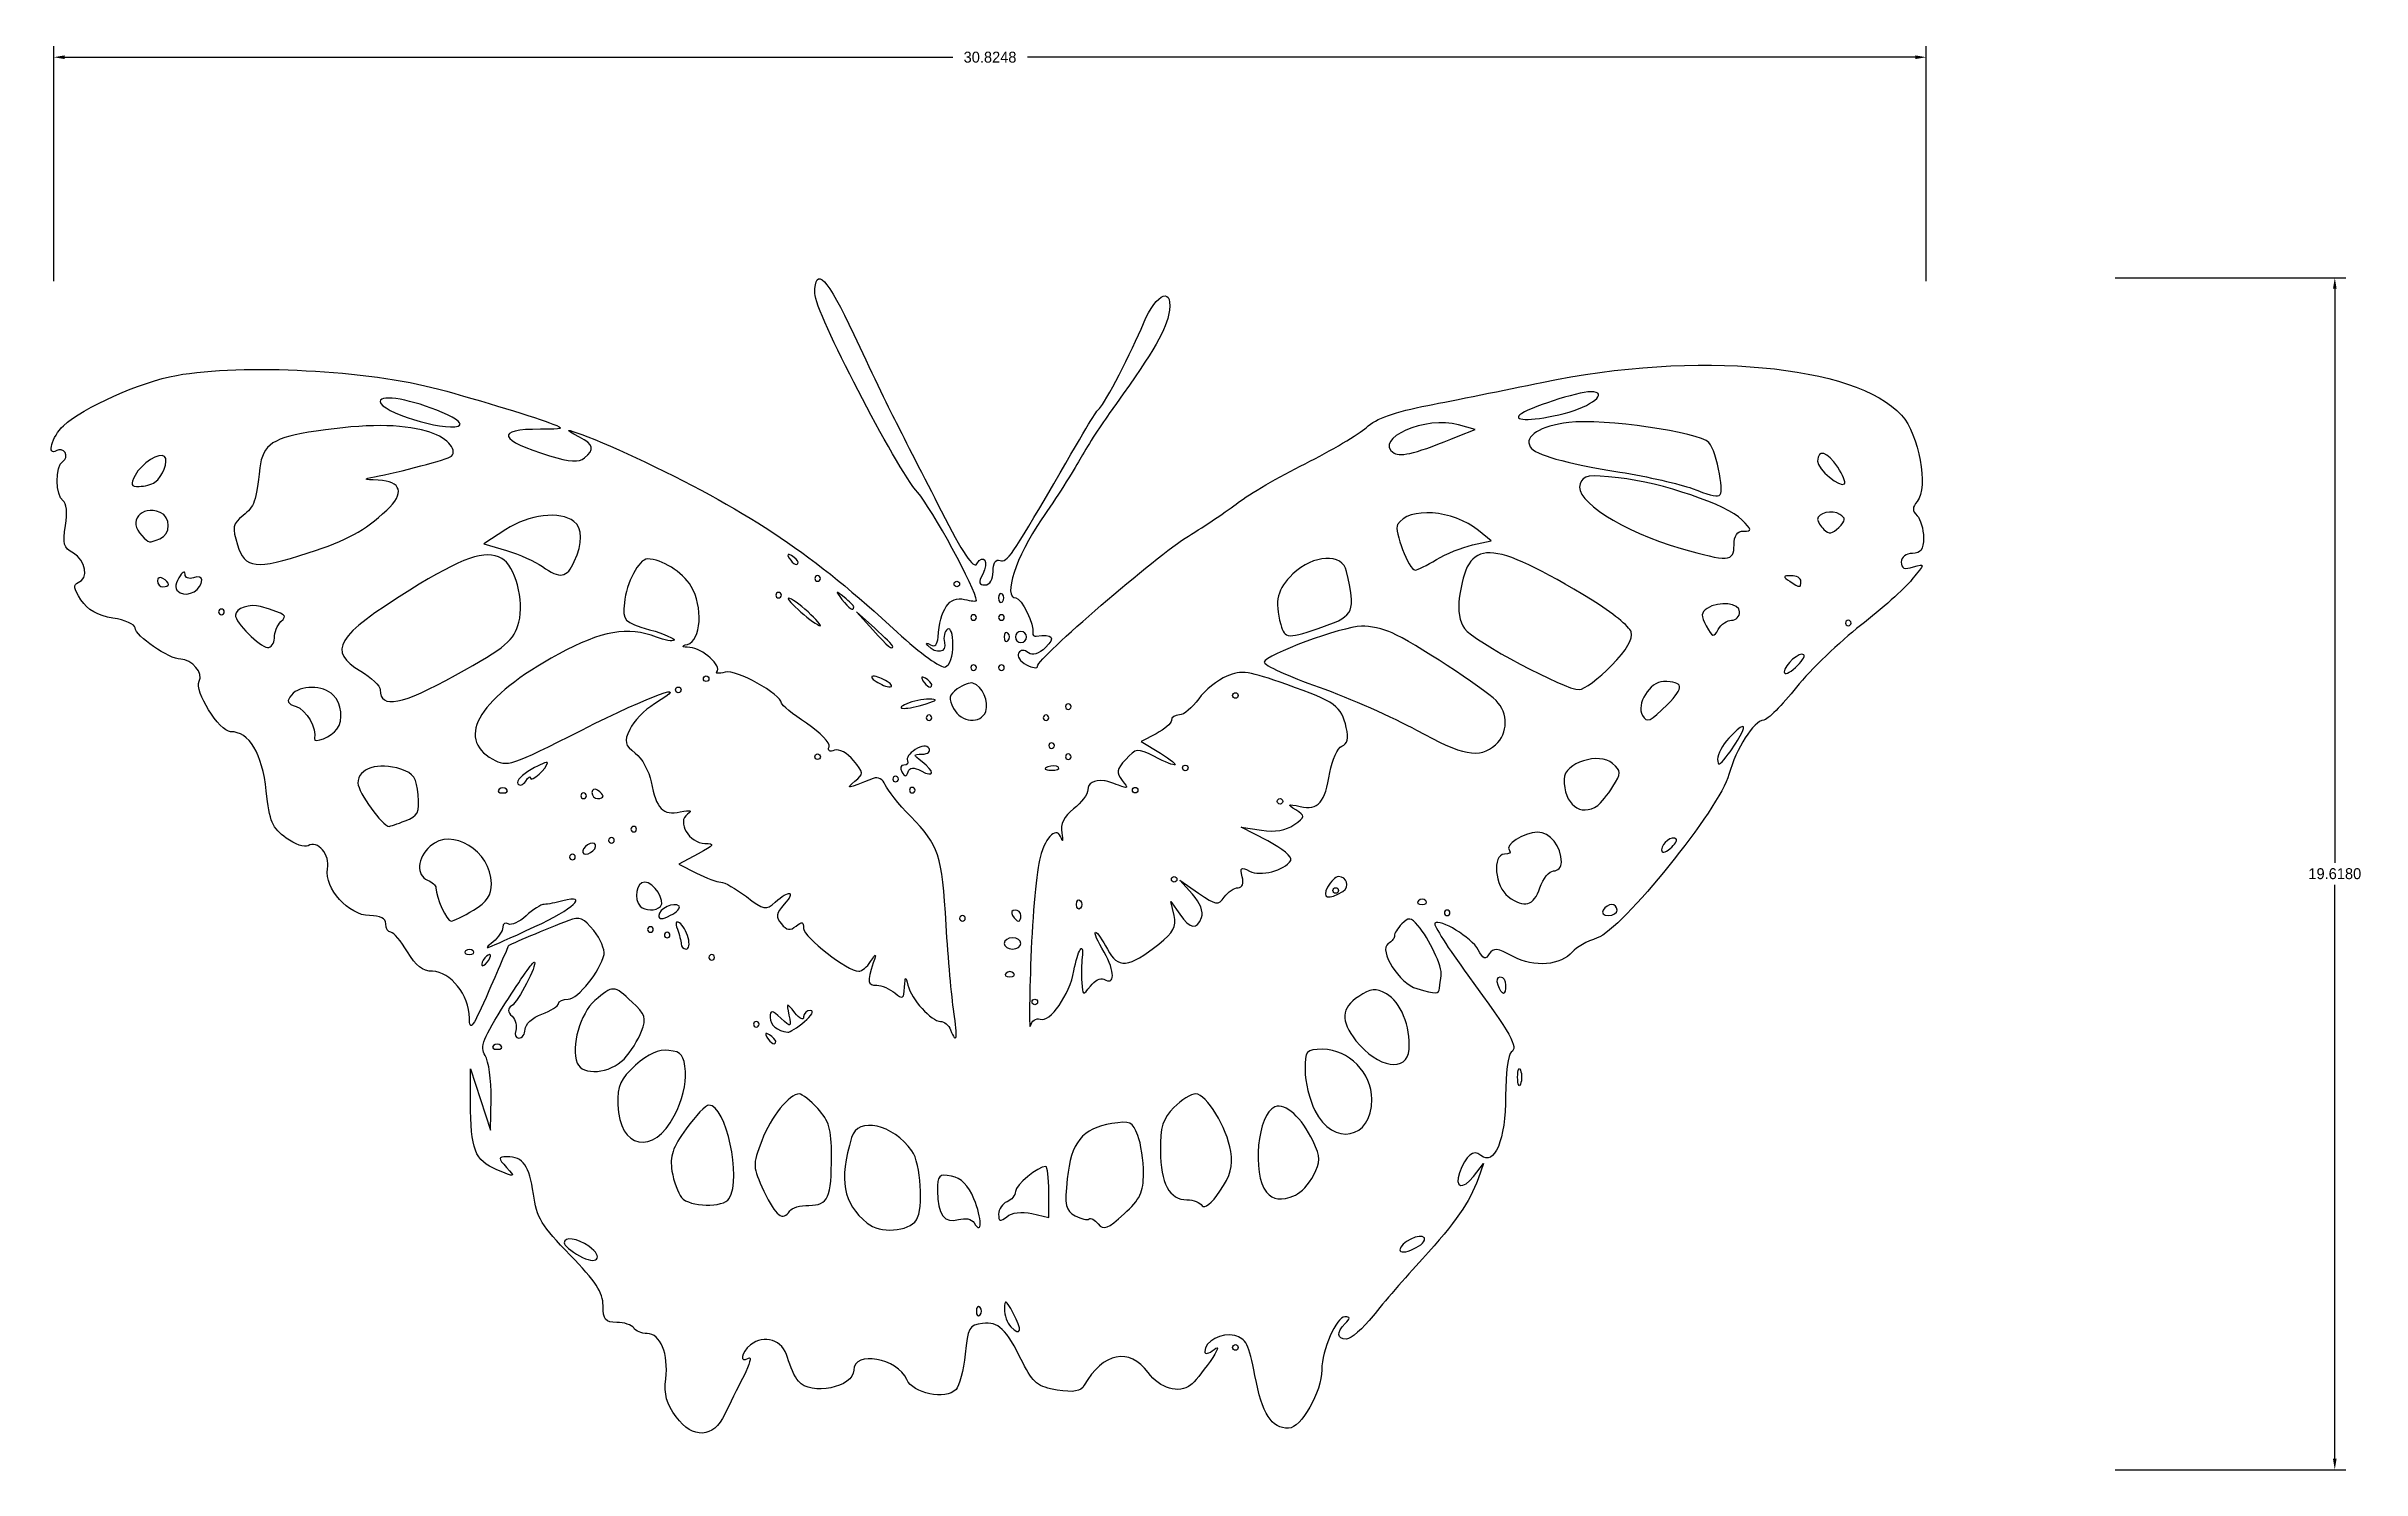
# Model space of a CAD drawing. Header units: centimetres. Extents: x -0.1 to 38, y -0.6 to 22.8.
import ezdxf

# ---------------------------------------------------------------- set-up
doc = ezdxf.new("R2010")
doc.units = ezdxf.units.CM
doc.layers.get('0').update_dxf_attribs({"linetype": 'CONTINUOUS'})
doc.layers.get('Defpoints').update_dxf_attribs({"linetype": 'CONTINUOUS'})
doc.layers.add('LAAG_1', color=7, linetype='CONTINUOUS')
doc.dimstyles.new('ISO-25', dxfattribs={"dimtxt": 2.5, "dimasz": 2.5, "dimexe": 1.25, "dimexo": 0.625, "dimtad": 1, "dimdsep": 46, "dimtxsty": 'Standard', "dimcen": 2.5, "dimadec": 0, "dimazin": 0, "dimtfac": 1, "dimtmove": 0, "dimatfit": 3, "dimfxl": 1, "dimarcsym": 0})

msp = doc.modelspace()

# ---------------------------------------------------------------- blocks, each defined once
blk = doc.blocks.new('*D2')
at = {"color": 0, "linetype": 'Continuous', "lineweight": -2, "transparency": 16777216}
for p, q in [((0.043, 18.961), (0.043, 22.827)), ((0.223, 22.647), (14.841, 22.647)), ((30.688, 22.647), (16.071, 22.647)), ((30.868, 18.961), (30.868, 22.827))]:
    blk.add_line(p, q, dxfattribs=at)
at = {"color": 0, "linetype": 'Continuous', "transparency": 16777216}
for points in [[(0.223, 22.677), (0.223, 22.617), (0.043, 22.647)], [(30.688, 22.677), (30.688, 22.617), (30.868, 22.647)]]:
    blk.add_solid(points, dxfattribs=at)
at = {"layer": 'Defpoints', "color": 0, "linetype": 'Continuous', "transparency": 16777216}
for p in [(30.868, 22.647), (0.043, 18.899), (30.868, 18.899)]:
    blk.add_point(p, dxfattribs=at)
at = {"color": 0, "linetype": 'Continuous', "transparency": 16777216, "insert": (15.456, 22.647), "char_height": 0.18, "attachment_point": 5}
blk.add_mtext('\\A1;30.8248', dxfattribs=at)
blk = doc.blocks.new('*D3')
at = {"color": 0, "linetype": 'Continuous', "lineweight": -2, "transparency": 16777216}
for p, q in [((33.978, 19.016), (37.775, 19.016)), ((37.595, 18.836), (37.595, 9.387)), ((37.595, -0.422), (37.595, 9.027)), ((33.978, -0.602), (37.775, -0.602))]:
    blk.add_line(p, q, dxfattribs=at)
at = {"color": 0, "linetype": 'Continuous', "transparency": 16777216}
for points in [[(37.565, 18.836), (37.625, 18.836), (37.595, 19.016)], [(37.565, -0.422), (37.625, -0.422), (37.595, -0.602)]]:
    blk.add_solid(points, dxfattribs=at)
at = {"layer": 'Defpoints', "color": 0, "linetype": 'Continuous', "transparency": 16777216}
for p in [(33.915, 19.016), (33.915, -0.602), (37.595, -0.602)]:
    blk.add_point(p, dxfattribs=at)
at = {"color": 0, "linetype": 'Continuous', "transparency": 16777216, "insert": (37.595, 9.207), "char_height": 0.18, "attachment_point": 5}
blk.add_mtext('\\A1;19.6180', dxfattribs=at)

# ---------------------------------------------------------------- dimensions: what is measured, and where the dimension line sits
at = {"linetype": 'Continuous'}
dim = msp.add_linear_dim(base=(30.86798, 22.64654), p1=(0.04318, 18.89863), p2=(30.86798, 18.89863), dimstyle='ISO-25', override={"dimtxt": 0.18, "dimasz": 0.18, "dimexe": 0.18, "dimexo": 0.0625, "dimgap": 0.09, "dimtad": 0, "dimtih": 1, "dimtoh": 1, "dimdec": 4, "dimzin": 0, "dimcen": 0.09, "dimtdec": 4, "dimtofl": 0, "dimtolj": 1, "dimtzin": 0}, dxfattribs=at)
dim.commit()
dim.dimension.update_dxf_attribs({"geometry": '*D2', "text_midpoint": (15.45558, 22.64654)})
dim = msp.add_linear_dim(base=(37.59477, -0.60221), p1=(33.9153, 19.01576), p2=(33.9153, -0.60221), angle=90, dimstyle='ISO-25', override={"dimtxt": 0.18, "dimasz": 0.18, "dimexe": 0.18, "dimexo": 0.0625, "dimgap": 0.09, "dimtad": 0, "dimtih": 1, "dimtoh": 1, "dimdec": 4, "dimzin": 0, "dimcen": 0.09, "dimtdec": 4, "dimtofl": 0, "dimtolj": 1, "dimtzin": 0}, dxfattribs=at)
dim.commit()
dim.dimension.update_dxf_attribs({"geometry": '*D3', "text_midpoint": (37.59477, 9.20677)})

# ---------------------------------------------------------------- linework, layer by layer
at = {"layer": 'LAAG_1', "color": 7}
for points in [[(6.4381, 16.79835), (6.4381, 16.79835)], [(24.91011, 16.78358), (24.91011, 16.78358)], [(23.16492, 16.40873), (23.16492, 16.40873)], [(1.70861, 15.6512), (1.70861, 15.6512)], [(27.46566, 15.78738), (27.46566, 15.78738)], [(29.41234, 15.89917), (29.41234, 15.89917)], [(29.44815, 15.12223), (29.44815, 15.12223)], [(1.78616, 14.71946), (1.78616, 14.71946)], [(4.23206, 14.48774), (4.23206, 14.48774)], [(27.70517, 14.61793), (27.70517, 14.61793)], [(8.61222, 14.34708), (8.61222, 14.34708)], [(12.29584, 14.33735), (12.29584, 14.33735)], [(22.80567, 14.37832), (22.80567, 14.37832)], [(1.93123, 13.97046), (1.93123, 13.97046)], [(2.48156, 14.04278), (2.48156, 14.04278)], [(12.02067, 13.79243), (12.02067, 13.79243)], [(12.66273, 14.06759), (12.66273, 14.06759)], [(14.86406, 13.97586), (14.86406, 13.97586)], [(15.65899, 13.80771), (15.65899, 13.80771)], [(28.80583, 14.02173), (28.80583, 14.02173)], [(2.84845, 13.51726), (2.84845, 13.51726)], [(12.45942, 13.51726), (12.45942, 13.51726)], [(13.21306, 13.59775), (13.21306, 13.59775)], [(15.23095, 13.42554), (15.23095, 13.42554)], [(15.68956, 13.42554), (15.68956, 13.42554)], [(27.66386, 13.37968), (27.66386, 13.37968)], [(3.67395, 13.08616), (3.67395, 13.08616)], [(15.75071, 13.16566), (15.75071, 13.16566)], [(16.05645, 13.10451), (16.05645, 13.10451)], [(20.96359, 13.28202), (20.96359, 13.28202)], [(29.63134, 13.33381), (29.63134, 13.33381)], [(13.85512, 12.94977), (13.85512, 12.94977)], [(15.23095, 12.60004), (15.23095, 12.60004)], [(15.68956, 12.60004), (15.68956, 12.60004)], [(25.68569, 12.6333), (25.68569, 12.6333)], [(28.85448, 12.81128), (28.85448, 12.81128)], [(6.65492, 12.47549), (6.65492, 12.47549)], [(10.27795, 12.23315), (10.27795, 12.23315)], [(10.73656, 12.41659), (10.73656, 12.41659)], [(13.76339, 12.37073), (13.76339, 12.37073)], [(14.49717, 12.31946), (14.49717, 12.31946)], [(14.40545, 12.00385), (14.40545, 12.00385)], [(15.38601, 11.87873), (15.38601, 11.87873)], [(16.79023, 11.95799), (16.79023, 11.95799)], [(19.45017, 12.14143), (19.45017, 12.14143)], [(26.60744, 11.99267), (26.60744, 11.99267)], [(4.70442, 11.58428), (4.70442, 11.58428)], [(14.49717, 11.77454), (14.49717, 11.77454)], [(16.42334, 11.77454), (16.42334, 11.77454)], [(27.80684, 11.47644), (27.80684, 11.47644)], [(12.57101, 11.13248), (12.57101, 11.13248)], [(16.51506, 11.31592), (16.51506, 11.31592)], [(16.79023, 11.13248), (16.79023, 11.13248)], [(23.77681, 11.33014), (23.77681, 11.33014)], [(7.89177, 10.78197), (7.89177, 10.78197)], [(13.94684, 10.76559), (13.94684, 10.76559)], [(14.32111, 10.89917), (14.32111, 10.89917)], [(16.58194, 10.95858), (16.58194, 10.95858)], [(18.62467, 10.94904), (18.62467, 10.94904)], [(7.49571, 10.59744), (7.49571, 10.59744)], [(8.81039, 10.49043), (8.81039, 10.49043)], [(9.08556, 10.48502), (9.08556, 10.48502)], [(14.22201, 10.58215), (14.22201, 10.58215)], [(17.79917, 10.58215), (17.79917, 10.58215)], [(20.18395, 10.3987), (20.18395, 10.3987)], [(25.46013, 10.33132), (25.46013, 10.33132)], [(5.829, 10.07751), (5.829, 10.07751)], [(9.63589, 9.94009), (9.63589, 9.94009)], [(8.94798, 9.61906), (8.94798, 9.61906)], [(9.26901, 9.75665), (9.26901, 9.75665)], [(26.75041, 9.77891), (26.75041, 9.77891)], [(8.62695, 9.48148), (8.62695, 9.48148)], [(18.44123, 9.11459), (18.44123, 9.11459)], [(21.10117, 8.93115), (21.10117, 8.93115)], [(21.26318, 8.91713), (21.26318, 8.91713)], [(24.50864, 8.97701), (24.50864, 8.97701)], [(6.95302, 8.60911), (6.95302, 8.60911)], [(10.03013, 8.66804), (10.03013, 8.66804)], [(10.33562, 8.67474), (10.33562, 8.67474)], [(15.04751, 8.47254), (15.04751, 8.47254)], [(15.96473, 8.5184), (15.96473, 8.5184)], [(16.88195, 8.70184), (16.88195, 8.70184)], [(22.62987, 8.76299), (22.62987, 8.76299)], [(23.02734, 8.56426), (23.02734, 8.56426)], [(25.779, 8.61012), (25.779, 8.61012)], [(7.96196, 8.33616), (7.96196, 8.33616)], [(9.91106, 8.28909), (9.91106, 8.28909)], [(10.18623, 8.19737), (10.18623, 8.19737)], [(10.4876, 8.15294), (10.4876, 8.15294)], [(15.96473, 8.05979), (15.96473, 8.05979)], [(6.94537, 7.93749), (6.94537, 7.93749)], [(7.20526, 7.78462), (7.20526, 7.78462)], [(10.92001, 7.83048), (10.92001, 7.83048)], [(15.84243, 7.5706), (15.84243, 7.5706)], [(22.85536, 7.32601), (22.85536, 7.32601)], [(23.81967, 7.37186), (23.81967, 7.37186)], [(14.86103, 6.93618), (14.86103, 6.93618)], [(16.14817, 7.09671), (16.14817, 7.09671)], [(11.65378, 6.72981), (11.65378, 6.72981)], [(12.40033, 6.77263), (12.40033, 6.77263)], [(16.28109, 6.81063), (16.28109, 6.81063)], [(7.40399, 6.37821), (7.40399, 6.37821)], [(9.43035, 6.15656), (9.43035, 6.15656)], [(11.92895, 6.44923), (11.92895, 6.44923)], [(22.35613, 6.31829), (22.35613, 6.31829)], [(24.14248, 5.85845), (24.14248, 5.85845)], [(21.74323, 5.49479), (21.74323, 5.49479)], [(10.25809, 5.22119), (10.25809, 5.22119)], [(19.41979, 4.63429), (19.41979, 4.63429)], [(17.98261, 4.27679), (17.98261, 4.27679)], [(11.16226, 3.86153), (11.16226, 3.86153)], [(15.19078, 3.85865), (15.19078, 3.85865)], [(20.48438, 3.91782), (20.48438, 3.91782)], [(12.15826, 3.65712), (12.15826, 3.65712)], [(14.24353, 3.50813), (14.24353, 3.50813)], [(16.14441, 3.61209), (16.14441, 3.61209)], [(8.85134, 3.07586), (8.85134, 3.07586)], [(22.60614, 3.21217), (22.60614, 3.21217)], [(15.2921, 2.06727), (15.2921, 2.06727)], [(15.83799, 1.97508), (15.83799, 1.97508)], [(19.45017, 1.40992), (19.45017, 1.40992)], [(10.28925, 0.26778), (10.28925, 0.26778)]]:
    msp.add_lwpolyline(points, close=True, dxfattribs=at)
for points in [[(23.16492, 16.40873), (23.44009, 16.52134), (23.17003, 16.59834)], [(7.48425, 14.8747), (7.12119, 14.63591), (7.49613, 14.5252)], [(23.39777, 14.6187), (23.70705, 14.68664), (23.49744, 14.85637)], [(13.55702, 13.24786), (13.25892, 13.51726), (13.52832, 13.21916)], [(18.19274, 11.51262), (17.94425, 11.38242), (18.26153, 11.189)], [(20.02673, 9.74776), (19.58776, 9.97504), (19.92383, 9.92391)], [(10.65014, 9.53495), (10.33443, 9.36682), (10.62266, 9.21777)], [(18.78778, 8.86997), (18.57881, 9.10131), (18.88979, 8.88615)], [(18.48493, 8.5184), (18.431, 8.7477), (18.5789, 8.54133)], [(6.90237, 5.44571), (6.90218, 5.99604), (7.06764, 5.49156), (7.2331, 4.98709), (7.2421, 5.51574)], [(23.4152, 4.22625), (23.58074, 4.43676), (23.48999, 4.18509)], [(16.14441, 3.61209), (16.42334, 3.55082), (16.42334, 3.97086)]]:
    msp.add_lwpolyline(points, dxfattribs=at)
for points in [[(12.57103, 18.75676), (12.57103, 19.23355), (12.77827, 19.01648), (13.2126, 18.08476)], [(14.26541, 15.48249), (13.90966, 15.87936), (12.57103, 18.46616), (12.57103, 18.75676)], [(17.9808, 18.26388), (18.19608, 18.78857), (18.49448, 18.88778), (18.3946, 18.40146)], [(18.3946, 18.40146), (18.33663, 18.11924), (18.08712, 17.70487), (17.41851, 16.78044)], [(13.2126, 18.08476), (13.46651, 17.54007), (13.77987, 16.88805), (13.90896, 16.63581)], [(17.25612, 16.86512), (17.34586, 16.94259), (17.79198, 17.80368), (17.9808, 18.26388)], [(2.06275, 17.41026), (3.15842, 17.60537), (5.22598, 17.49706), (6.37978, 17.1841)], [(24.54077, 17.29515), (27.0896, 17.82742), (29.69892, 17.58845), (30.46212, 16.75285)], [(0.2011, 16.58198), (0.5211, 16.88011), (1.47903, 17.3063), (2.06275, 17.41026)], [(6.37978, 17.1841), (7.06743, 16.99758), (8.0012, 16.71217), (8.26008, 16.60936)], [(22.66121, 16.91525), (23.0896, 16.99778), (23.93541, 17.16873), (24.54077, 17.29515)], [(6.4381, 16.79835), (5.94946, 17.01143), (5.41667, 17.10617), (5.41667, 16.97997)], [(5.41667, 16.97997), (5.41667, 16.81405), (6.45393, 16.48754), (6.69873, 16.5764)], [(6.69873, 16.5764), (6.78621, 16.60816), (6.69384, 16.68684), (6.4381, 16.79835)], [(16.50487, 15.62687), (17.08859, 16.63362), (17.19926, 16.81602), (17.25612, 16.86512)], [(17.41851, 16.78044), (17.25713, 16.55731), (17.03943, 16.21778), (16.93474, 16.02594)], [(21.65227, 16.55477), (21.81012, 16.69916), (22.12677, 16.81229), (22.66121, 16.91525)], [(24.17845, 16.7612), (24.05621, 16.64963), (24.42266, 16.66084), (24.91011, 16.78358)], [(25.34796, 17.14028), (25.12988, 17.14028), (24.29855, 16.87082), (24.17845, 16.7612)], [(24.91011, 16.78358), (25.35911, 16.89664), (25.65818, 17.14028), (25.34796, 17.14028)], [(0.09047, 16.17329), (-0.08066, 16.06753), (0.01055, 16.40446), (0.2011, 16.58198)], [(4.36233, 16.49357), (3.65755, 16.39172), (3.4794, 16.27497), (3.43477, 15.88569)], [(6.17845, 16.49201), (5.74349, 16.61279), (5.19049, 16.61328), (4.36233, 16.49357)], [(6.58841, 16.08012), (6.70223, 16.19394), (6.49229, 16.40486), (6.17845, 16.49201)], [(8.05296, 16.52281), (7.2977, 16.53058), (7.36386, 16.34124), (8.20564, 16.08582)], [(8.26008, 16.60936), (8.45944, 16.5302), (8.43239, 16.5189), (8.05296, 16.52281)], [(8.69576, 16.39298), (8.12745, 16.68549), (9.01593, 16.35022), (9.7735, 15.9863)], [(8.77891, 16.05153), (8.95178, 16.19501), (8.93335, 16.27069), (8.69576, 16.39298)], [(13.90896, 16.63581), (14.03804, 16.38358), (14.37237, 15.72834), (14.6519, 15.17974)], [(20.64258, 15.95554), (21.07138, 16.16937), (21.52574, 16.43903), (21.65227, 16.55477)], [(23.17003, 16.59834), (22.63597, 16.75062), (21.7444, 16.35736), (22.1106, 16.13104)], [(22.1106, 16.13104), (22.22153, 16.06248), (22.49447, 16.13437), (23.16492, 16.40873)], [(24.98285, 16.63426), (24.51419, 16.57912), (24.24331, 16.40751), (24.35069, 16.23377)], [(27.28986, 16.30279), (27.12674, 16.47701), (25.55985, 16.70215), (24.98285, 16.63426)], [(30.46212, 16.75285), (30.74859, 16.43921), (30.90785, 15.56356), (30.71966, 15.3368)], [(0.22955, 16.13917), (0.20002, 16.18696), (0.13743, 16.20231), (0.09047, 16.17329)], [(0.19002, 15.99468), (0.24129, 16.02637), (0.25908, 16.09139), (0.22955, 16.13917)], [(1.86699, 16.07329), (1.78635, 16.15393), (1.48714, 15.96298), (1.37977, 15.76235)], [(1.70861, 15.6512), (1.83384, 15.73696), (1.93465, 16.00562), (1.86699, 16.07329)], [(5.32495, 15.73937), (5.70763, 15.80889), (6.54229, 16.034), (6.58841, 16.08012)], [(8.20564, 16.08582), (8.53969, 15.98445), (8.68744, 15.97562), (8.77891, 16.05153)], [(16.93474, 16.02594), (16.83004, 15.8341), (16.54427, 15.3877), (16.29968, 15.03394)], [(24.35069, 16.23377), (24.4329, 16.10075), (24.90342, 15.96818), (25.82486, 15.81842)], [(27.46566, 15.78738), (27.43364, 16.00179), (27.35453, 16.23372), (27.28986, 16.30279)], [(29.41234, 15.89917), (29.2445, 16.15534), (29.081, 16.20458), (29.081, 15.99896)], [(0.19499, 15.3477), (0.07018, 15.42484), (0.06639, 15.91828), (0.19002, 15.99468)], [(1.37977, 15.76235), (1.29989, 15.61309), (1.31168, 15.58126), (1.44646, 15.58241)], [(1.44646, 15.58241), (1.53652, 15.58319), (1.65449, 15.61414), (1.70861, 15.6512)], [(3.43477, 15.88569), (3.37022, 15.32276), (3.34618, 15.25447), (3.1592, 15.10273)], [(5.38393, 15.68522), (5.13362, 15.69606), (5.12585, 15.70321), (5.32495, 15.73937)], [(5.5244, 15.19066), (5.82483, 15.46984), (5.76838, 15.66856), (5.38393, 15.68522)], [(9.7735, 15.9863), (11.55462, 15.13067), (12.54273, 14.46383), (13.92833, 13.18238)], [(19.54191, 15.31709), (19.71848, 15.4544), (20.21378, 15.7417), (20.64258, 15.95554)], [(25.80353, 15.72422), (25.30756, 15.77937), (25.22369, 15.76647), (25.17009, 15.6268)], [(27.83443, 15.0339), (27.58718, 15.28115), (26.51711, 15.64488), (25.80353, 15.72422)], [(25.82486, 15.81842), (26.27889, 15.74463), (26.81546, 15.62266), (27.01725, 15.54737)], [(27.01725, 15.54737), (27.53213, 15.35528), (27.53035, 15.35433), (27.46566, 15.78738)], [(29.081, 15.99896), (29.081, 15.8633), (29.44995, 15.55249), (29.52357, 15.62612)], [(29.52357, 15.62612), (29.54606, 15.64861), (29.49601, 15.77148), (29.41234, 15.89917)], [(0.23396, 14.93646), (0.27004, 15.15002), (0.25481, 15.31073), (0.19499, 15.3477)], [(1.79366, 15.15557), (1.47488, 15.27789), (1.25908, 15.00575), (1.49098, 14.77385)], [(15.23097, 13.70579), (15.23097, 13.87208), (14.49495, 15.22644), (14.26541, 15.48249)], [(15.62079, 14.36494), (15.73603, 14.32577), (15.81989, 14.44547), (16.50487, 15.62687)], [(18.72276, 14.76454), (18.99673, 14.93114), (19.36535, 15.17979), (19.54191, 15.31709)], [(23.49744, 14.85637), (23.07535, 15.19816), (22.34919, 15.25158), (22.16549, 14.95435)], [(25.17009, 15.6268), (25.06494, 15.35279), (25.85525, 14.84698), (26.83381, 14.56197)], [(30.71966, 15.3368), (30.63765, 15.23799), (30.63714, 15.18059), (30.71758, 15.10016)], [(0.36507, 14.48403), (0.20463, 14.5699), (0.18404, 14.64097), (0.23396, 14.93646)], [(1.78614, 14.71946), (1.97019, 14.79009), (1.97528, 15.08587), (1.79366, 15.15557)], [(3.1592, 15.10273), (2.98717, 14.96311), (2.97685, 14.9092), (3.06699, 14.62118)], [(4.23206, 14.48777), (4.87979, 14.69789), (5.15547, 14.84783), (5.5244, 15.19066)], [(8.60401, 15.00737), (8.38296, 15.18258), (7.85775, 15.12035), (7.48425, 14.8747)], [(8.61222, 14.34708), (8.75039, 14.65031), (8.74736, 14.89375), (8.60401, 15.00737)], [(14.6519, 15.17974), (15.00306, 14.49054), (15.18371, 14.22043), (15.23643, 14.30572)], [(16.29968, 15.03394), (15.88219, 14.43012), (15.66052, 13.74656), (15.88219, 13.74656)], [(22.16549, 14.95435), (22.10307, 14.85334), (22.35398, 14.205), (22.4553, 14.20552)], [(27.86314, 14.84723), (28.00321, 14.84723), (27.99996, 14.86837), (27.83443, 15.0339)], [(29.44816, 15.12223), (29.32034, 15.20123), (29.081, 15.14712), (29.081, 15.03921)], [(29.081, 15.03921), (29.081, 15.00425), (29.12788, 14.92877), (29.18517, 14.87147)], [(29.18517, 14.87147), (29.26292, 14.79373), (29.32486, 14.80282), (29.42936, 14.90731)], [(29.42936, 14.90731), (29.54317, 15.02112), (29.54668, 15.06134), (29.44815, 15.12223)], [(30.71758, 15.10016), (30.77598, 15.04176), (30.82376, 14.87841), (30.82376, 14.73716)], [(1.49098, 14.77385), (1.6196, 14.64523), (1.60143, 14.64858), (1.78616, 14.71946)], [(3.06699, 14.62118), (3.19014, 14.22775), (3.36785, 14.20739), (4.23206, 14.48774)], [(7.41722, 14.3979), (7.14275, 14.54479), (6.77643, 14.41815), (5.90189, 13.87404)], [(7.49613, 14.5252), (7.70235, 14.46431), (7.96777, 14.34676), (8.08597, 14.26397)], [(15.23643, 14.30572), (15.35231, 14.49323), (15.44287, 14.33799), (15.33508, 14.13659)], [(16.23991, 12.62496), (16.23991, 12.75772), (18.19932, 14.44623), (18.72276, 14.76454)], [(21.32719, 14.18225), (21.2594, 14.48591), (20.77724, 14.46409), (20.4412, 14.14215)], [(22.80567, 14.37832), (22.96122, 14.47317), (23.22766, 14.58134), (23.39777, 14.6187)], [(25.36831, 13.70898), (23.66845, 14.74031), (23.31785, 14.74596), (23.18134, 13.74422)], [(26.83381, 14.56197), (27.60463, 14.33747), (27.70517, 14.34393), (27.70517, 14.61793)], [(27.70517, 14.61793), (27.70517, 14.77375), (27.75579, 14.84723), (27.86314, 14.84723)], [(30.82376, 14.73716), (30.82376, 14.54149), (30.78008, 14.48034), (30.64032, 14.48034)], [(0.44269, 13.99945), (0.62303, 14.05956), (0.57285, 14.37283), (0.36507, 14.48403)], [(2.20361, 14.13926), (2.20205, 14.20074), (2.156, 14.17389), (2.10121, 14.0796)], [(2.34398, 14.08028), (2.26831, 14.05125), (2.20514, 14.07768), (2.20361, 14.13926)], [(2.48156, 14.04278), (2.48156, 14.09244), (2.41965, 14.10932), (2.34398, 14.08028)], [(7.69937, 13.34802), (7.79328, 13.69723), (7.63651, 14.28054), (7.41722, 14.3979)], [(8.08597, 14.26397), (8.38078, 14.05748), (8.48798, 14.07441), (8.61222, 14.34708)], [(9.81547, 14.38861), (9.67525, 14.38861), (9.46835, 13.9939), (9.43659, 13.66582)], [(10.53524, 13.93733), (10.38832, 14.17893), (10.05388, 14.38861), (9.81547, 14.38861)], [(12.18994, 14.44324), (12.12434, 14.48379), (12.10895, 14.46841), (12.1495, 14.40279)], [(12.1495, 14.40279), (12.21484, 14.29706), (12.29584, 14.26084), (12.29584, 14.33735)], [(12.29584, 14.33735), (12.29584, 14.3596), (12.24819, 14.40724), (12.18994, 14.44324)], [(12.61687, 14.11345), (12.59165, 14.11345), (12.57101, 14.09281), (12.57101, 14.06759)], [(12.66273, 14.06759), (12.66273, 14.09281), (12.64208, 14.11345), (12.61687, 14.11345)], [(15.33508, 14.13659), (15.26239, 14.00078), (15.27117, 13.96058), (15.37351, 13.96058)], [(15.37351, 13.96058), (15.45261, 13.96058), (15.50614, 14.05004), (15.50614, 14.18224)], [(15.50614, 14.18224), (15.50614, 14.3192), (15.54995, 14.38901), (15.62079, 14.36494)], [(20.4412, 14.14215), (20.18435, 13.89607), (20.13739, 13.70035), (20.24176, 13.31088)], [(20.96359, 13.28202), (21.45016, 13.45527), (21.47547, 13.51793), (21.32719, 14.18225)], [(22.4553, 14.20552), (22.49246, 14.20571), (22.65013, 14.28347), (22.80567, 14.37832)], [(28.64532, 14.11205), (28.50815, 14.11075), (28.50481, 14.09772), (28.62239, 14.02173)], [(28.80584, 14.02173), (28.80584, 14.07218), (28.73361, 14.11282), (28.64532, 14.11205)], [(30.64032, 14.48034), (30.5349, 14.48034), (30.45687, 14.41919), (30.45687, 14.33658)], [(30.45687, 14.33658), (30.45687, 14.23062), (30.50943, 14.20949), (30.65672, 14.25624)], [(30.65672, 14.25624), (30.85283, 14.31849), (30.8524, 14.31459), (30.63379, 14.04846)], [(0.49013, 13.71747), (0.37271, 13.89667), (0.36005, 13.9719), (0.44269, 13.99945)], [(1.83951, 14.06759), (1.78906, 14.09877), (1.74778, 14.08057), (1.74778, 14.02715)], [(1.74778, 14.02715), (1.74778, 13.97372), (1.78906, 13.93001), (1.83951, 13.93001)], [(1.93123, 13.97046), (1.93123, 13.99271), (1.88995, 14.03641), (1.83951, 14.06759)], [(1.83951, 13.93001), (1.88995, 13.93001), (1.93123, 13.94821), (1.93123, 13.97046)], [(2.10121, 14.0796), (2.02607, 13.95026), (2.03162, 13.88961), (2.12386, 13.83261)], [(2.12386, 13.83261), (2.25273, 13.75297), (2.48156, 13.88742), (2.48156, 14.04278)], [(5.90189, 13.87404), (4.69129, 13.12084), (4.53954, 12.87013), (5.09564, 12.54202)], [(10.47485, 12.98246), (10.70078, 13.04247), (10.73645, 13.60647), (10.53524, 13.93733)], [(11.97481, 13.83829), (11.94959, 13.83829), (11.92895, 13.81764), (11.92895, 13.79243)], [(11.92895, 13.79243), (11.92895, 13.76721), (11.94959, 13.74656), (11.97481, 13.74656)], [(12.02067, 13.79243), (12.02067, 13.81765), (12.00003, 13.83829), (11.97481, 13.83829)], [(11.97481, 13.74656), (12.00003, 13.74656), (12.02067, 13.76721), (12.02067, 13.79243)], [(12.13933, 13.74327), (12.06414, 13.73986), (12.58176, 13.28922), (12.66179, 13.28841)], [(12.45942, 13.51726), (12.3234, 13.64338), (12.17936, 13.74508), (12.13933, 13.74327)], [(12.57101, 14.06759), (12.57101, 14.04237), (12.59165, 14.02173), (12.61687, 14.02173)], [(12.61687, 14.02173), (12.64209, 14.02173), (12.66273, 14.04238), (12.66273, 14.06759)], [(13.05255, 13.75826), (12.90707, 13.87235), (12.90383, 13.86911), (13.01792, 13.72363)], [(13.01792, 13.72363), (13.13774, 13.57085), (13.21306, 13.52226), (13.21306, 13.59775)], [(13.21306, 13.59775), (13.21306, 13.61681), (13.14083, 13.68903), (13.05255, 13.75826)], [(14.60038, 13.0991), (14.62821, 13.55748), (14.78887, 13.78763), (15.03592, 13.72302)], [(14.86406, 13.97586), (14.86406, 14.00108), (14.8847, 14.02172), (14.90992, 14.02172)], [(14.90992, 13.93), (14.8847, 13.93), (14.86406, 13.95065), (14.86406, 13.97586)], [(14.90992, 14.02172), (14.93514, 14.02172), (14.95578, 14.00108), (14.95578, 13.97586)], [(14.95578, 13.97586), (14.95578, 13.95064), (14.93514, 13.93), (14.90992, 13.93)], [(15.03592, 13.72302), (15.1432, 13.69497), (15.23097, 13.68722), (15.23097, 13.70579)], [(15.65899, 13.80771), (15.62536, 13.84134), (15.59784, 13.81382), (15.59784, 13.74656)], [(15.59784, 13.74656), (15.59784, 13.6793), (15.62536, 13.65179), (15.65899, 13.68542)], [(15.65899, 13.68542), (15.69262, 13.71905), (15.69262, 13.77408), (15.65899, 13.80771)], [(15.88219, 13.74656), (15.97075, 13.74656), (16.19004, 13.29888), (16.163, 13.1733)], [(23.18134, 13.74422), (23.15424, 13.54533), (23.18753, 13.3521), (23.26786, 13.24226)], [(28.62239, 14.02173), (28.79549, 13.90986), (28.80583, 13.90986), (28.80583, 14.02173)], [(30.63379, 14.04846), (30.51126, 13.8993), (30.1303, 13.55982), (29.7872, 13.29407)], [(1.01559, 13.41465), (0.75997, 13.45552), (0.60218, 13.54646), (0.49013, 13.71747)], [(1.38153, 13.2533), (1.38127, 13.30991), (1.21651, 13.38252), (1.01559, 13.41465)], [(2.80259, 13.56312), (2.77737, 13.56312), (2.75673, 13.54248), (2.75673, 13.51726)], [(2.75673, 13.51726), (2.75673, 13.49204), (2.77737, 13.4714), (2.80259, 13.4714)], [(2.84845, 13.51726), (2.84845, 13.54248), (2.82781, 13.56312), (2.80259, 13.56312)], [(2.80259, 13.4714), (2.82781, 13.4714), (2.84845, 13.49204), (2.84845, 13.51726)], [(3.44465, 13.6061), (3.27837, 13.65805), (3.0319, 13.57368), (3.0319, 13.46482)], [(3.0319, 13.46482), (3.0319, 13.34452), (3.42969, 12.9417), (3.5593, 12.93075)], [(3.78101, 13.35832), (3.88975, 13.46706), (3.88978, 13.46704), (3.44465, 13.6061)], [(3.67395, 13.08616), (3.67395, 13.17697), (3.72213, 13.29944), (3.78101, 13.35832)], [(6.65492, 12.47549), (7.50497, 12.9468), (7.61655, 13.04002), (7.69937, 13.34802)], [(9.43659, 13.66582), (9.40765, 13.36678), (9.42239, 13.35112), (9.85195, 13.22454)], [(12.66179, 13.28841), (12.68649, 13.28815), (12.59543, 13.39114), (12.45942, 13.51726)], [(15.18509, 13.4714), (15.15987, 13.4714), (15.13923, 13.45075), (15.13923, 13.42554)], [(15.13923, 13.42554), (15.13923, 13.40032), (15.15987, 13.37968), (15.18509, 13.37968)], [(15.23095, 13.42554), (15.23095, 13.45076), (15.2103, 13.4714), (15.18509, 13.4714)], [(15.18509, 13.37968), (15.21031, 13.37968), (15.23095, 13.40032), (15.23095, 13.42554)], [(15.6437, 13.4714), (15.61848, 13.4714), (15.59784, 13.45075), (15.59784, 13.42554)], [(15.59784, 13.42554), (15.59784, 13.40032), (15.61848, 13.37968), (15.6437, 13.37968)], [(15.68956, 13.42554), (15.68956, 13.45076), (15.66892, 13.4714), (15.6437, 13.4714)], [(15.6437, 13.37968), (15.66892, 13.37968), (15.68956, 13.40032), (15.68956, 13.42554)], [(26.01141, 13.18645), (25.9828, 13.2766), (25.69341, 13.51174), (25.36831, 13.70898)], [(27.26002, 13.57338), (27.15989, 13.50993), (27.1576, 13.45418), (27.24816, 13.28495)], [(27.79689, 13.51726), (27.79689, 13.66812), (27.46438, 13.70288), (27.26002, 13.57338)], [(27.44564, 13.22743), (27.4925, 13.31116), (27.5907, 13.37968), (27.66386, 13.37968)], [(27.66387, 13.37968), (27.73703, 13.37968), (27.79689, 13.44159), (27.79689, 13.51726)], [(29.58548, 13.37968), (29.56026, 13.37968), (29.53961, 13.35903), (29.53961, 13.33381)], [(29.63134, 13.33381), (29.63134, 13.35903), (29.61069, 13.37968), (29.58548, 13.37968)], [(2.13206, 12.73762), (1.94216, 12.73762), (1.38233, 13.12227), (1.38153, 13.2533)], [(3.5593, 12.93075), (3.62235, 12.92542), (3.67395, 12.99536), (3.67395, 13.08616)], [(9.96366, 13.10193), (9.48986, 13.28207), (9.06676, 13.20831), (8.35177, 12.82092)], [(9.85195, 13.22454), (10.0969, 13.15235), (10.27804, 13.07402), (10.25449, 13.05047)], [(10.25449, 13.05047), (10.23093, 13.02692), (10.10006, 13.05021), (9.96366, 13.10193)], [(10.51596, 12.93169), (10.37561, 12.93947), (10.36453, 12.95314), (10.47485, 12.98246)], [(13.52832, 13.21916), (13.77943, 12.94129), (13.85512, 12.8789), (13.85512, 12.94977)], [(13.85512, 12.94977), (13.85512, 12.96555), (13.72097, 13.09969), (13.55702, 13.24786)], [(13.92833, 13.18238), (14.30654, 12.8326), (14.65166, 12.58401), (14.72173, 12.6109)], [(14.43106, 12.96369), (14.39176, 13.00687), (14.41119, 13.01251), (14.47426, 12.97622)], [(14.70737, 13.01219), (14.75123, 12.84447), (14.56871, 12.81243), (14.43106, 12.96369)], [(14.47426, 12.97622), (14.54923, 12.93308), (14.59288, 12.9757), (14.60038, 13.0991)], [(14.7552, 13.23149), (14.7054, 13.20071), (14.68388, 13.10202), (14.70737, 13.01219)], [(14.72173, 12.6109), (14.79256, 12.63808), (14.84574, 12.79334), (14.84574, 12.97297)], [(14.84574, 12.97297), (14.84574, 13.15653), (14.80805, 13.26415), (14.7552, 13.23149)], [(15.75071, 13.16566), (15.71708, 13.19929), (15.68956, 13.17177), (15.68956, 13.10451)], [(15.68956, 13.10451), (15.68956, 13.03725), (15.71708, 13.00973), (15.75071, 13.04336)], [(15.75071, 13.04336), (15.78434, 13.07699), (15.78434, 13.13203), (15.75071, 13.16566)], [(15.96473, 13.19623), (15.91428, 13.19623), (15.87301, 13.15496), (15.87301, 13.10451)], [(15.87301, 13.10451), (15.87301, 13.05406), (15.91428, 13.01279), (15.96473, 13.01279)], [(16.05645, 13.10451), (16.05645, 13.15496), (16.01517, 13.19623), (15.96473, 13.19623)], [(15.96473, 13.01279), (16.01517, 13.01279), (16.05645, 13.05406), (16.05645, 13.10451)], [(16.163, 13.1733), (16.15487, 13.13546), (16.17915, 13.10939), (16.21699, 13.11537)], [(16.21699, 13.11537), (16.48545, 13.15775), (16.53785, 13.09543), (16.37062, 12.93263)], [(21.57217, 13.2822), (21.25001, 13.27453), (19.98369, 12.80801), (19.96949, 12.69176)], [(20.24176, 13.31088), (20.30672, 13.06848), (20.3581, 13.06643), (20.96359, 13.28202)], [(22.07664, 13.17156), (21.93212, 13.23558), (21.70511, 13.28537), (21.57217, 13.2822)], [(23.78704, 12.05653), (23.58308, 12.26048), (22.41643, 13.02104), (22.07664, 13.17156)], [(23.26786, 13.24226), (23.42211, 13.03132), (24.93045, 12.2275), (25.15365, 12.23729)], [(25.68569, 12.6333), (25.94228, 12.8977), (26.04675, 13.07511), (26.01141, 13.18645)], [(27.24816, 13.28495), (27.34779, 13.09879), (27.37003, 13.09232), (27.44564, 13.22743)], [(29.7872, 13.29407), (29.4441, 13.02831), (28.96944, 12.57024), (28.73239, 12.27613)], [(29.53961, 13.33381), (29.53961, 13.30859), (29.56026, 13.28795), (29.58548, 13.28795)], [(29.58548, 13.28795), (29.6107, 13.28795), (29.63134, 13.3086), (29.63134, 13.33381)], [(2.43796, 12.37436), (2.51564, 12.50005), (2.31558, 12.73762), (2.13206, 12.73762)], [(8.35177, 12.82092), (7.05954, 12.12076), (6.63639, 11.44522), (7.26877, 11.09195)], [(10.95698, 12.53), (11.0489, 12.62192), (10.72127, 12.92032), (10.51596, 12.93169)], [(15.18509, 12.6459), (15.15987, 12.6459), (15.13923, 12.62525), (15.13923, 12.60004)], [(15.13923, 12.60004), (15.13923, 12.57482), (15.15987, 12.55418), (15.18509, 12.55418)], [(15.23095, 12.60004), (15.23095, 12.62526), (15.2103, 12.6459), (15.18509, 12.6459)], [(15.18509, 12.55418), (15.21031, 12.55418), (15.23095, 12.57482), (15.23095, 12.60004)], [(15.6437, 12.6459), (15.61848, 12.6459), (15.59784, 12.62525), (15.59784, 12.60004)], [(15.59784, 12.60004), (15.59784, 12.57482), (15.61848, 12.55418), (15.6437, 12.55418)], [(15.68956, 12.60004), (15.68956, 12.62526), (15.66892, 12.6459), (15.6437, 12.6459)], [(15.6437, 12.55418), (15.66892, 12.55418), (15.68956, 12.57482), (15.68956, 12.60004)], [(15.92449, 12.83839), (15.89336, 12.78803), (15.9516, 12.70202), (16.0539, 12.64727)], [(16.08757, 12.84536), (16.02174, 12.89766), (15.95947, 12.895), (15.92449, 12.83839)], [(16.0539, 12.64727), (16.15621, 12.59252), (16.23991, 12.58248), (16.23991, 12.62496)], [(16.37062, 12.93263), (16.25548, 12.82055), (16.15701, 12.79019), (16.08757, 12.84536)], [(19.96949, 12.69176), (19.96333, 12.64131), (20.37023, 12.45481), (20.87369, 12.27731)], [(25.15365, 12.23729), (25.23851, 12.24101), (25.47793, 12.41921), (25.68569, 12.6333)], [(28.85448, 12.81128), (28.79284, 12.87291), (28.53067, 12.64414), (28.53067, 12.52873)], [(28.53067, 12.52873), (28.53067, 12.47664), (28.61347, 12.50897), (28.71468, 12.60055)], [(28.71468, 12.60055), (28.81588, 12.69213), (28.87879, 12.78696), (28.85448, 12.81128)], [(2.9535, 11.54523), (2.76803, 11.54523), (2.3455, 12.22477), (2.43796, 12.37436)], [(4.64358, 12.14798), (4.47547, 12.31609), (4.09461, 12.31674), (3.95552, 12.14902)], [(5.09564, 12.54202), (5.27221, 12.43785), (5.41667, 12.29822), (5.41667, 12.23173)], [(5.41667, 12.23173), (5.41667, 11.91547), (5.7705, 11.98513), (6.65492, 12.47549)], [(8.73633, 11.57258), (9.87909, 12.15174), (10.60296, 12.41271), (9.93211, 12.0037)], [(10.27795, 12.23315), (10.27795, 12.25837), (10.29859, 12.27901), (10.32381, 12.27901)], [(10.32381, 12.18729), (10.29859, 12.18729), (10.27795, 12.20793), (10.27795, 12.23315)], [(10.32381, 12.27901), (10.34903, 12.27901), (10.36967, 12.25837), (10.36967, 12.23315)], [(10.36967, 12.23315), (10.36967, 12.20793), (10.34903, 12.18729), (10.32381, 12.18729)], [(10.73656, 12.41659), (10.73656, 12.44181), (10.7572, 12.46245), (10.78242, 12.46245)], [(10.78242, 12.37073), (10.7572, 12.37073), (10.73656, 12.39138), (10.73656, 12.41659)], [(10.78242, 12.46245), (10.80764, 12.46245), (10.82828, 12.44181), (10.82828, 12.41659)], [(10.82828, 12.41659), (10.82828, 12.39137), (10.80764, 12.37073), (10.78242, 12.37073)], [(11.09623, 12.52571), (10.98932, 12.49776), (10.92666, 12.49969), (10.95698, 12.53)], [(12.02268, 12.0143), (12.01735, 12.16327), (11.27572, 12.57265), (11.09623, 12.52571)], [(13.53409, 12.45964), (13.48364, 12.45964), (13.50428, 12.41963), (13.57995, 12.37073)], [(13.76339, 12.37073), (13.68772, 12.41963), (13.58453, 12.45964), (13.53409, 12.45964)], [(13.57995, 12.37073), (13.65562, 12.32183), (13.75881, 12.28182), (13.80926, 12.28182)], [(13.80926, 12.28182), (13.8597, 12.28182), (13.83906, 12.32183), (13.76339, 12.37073)], [(14.39128, 12.42535), (14.32567, 12.4659), (14.31028, 12.45052), (14.35083, 12.3849)], [(14.35083, 12.3849), (14.41618, 12.27917), (14.49717, 12.24295), (14.49717, 12.31946)], [(14.49717, 12.31946), (14.49717, 12.34171), (14.44952, 12.38936), (14.39128, 12.42535)], [(14.91753, 12.25005), (14.77776, 12.14785), (14.76724, 12.09304), (14.85567, 11.92779)], [(15.17483, 12.34358), (15.12594, 12.35988), (15.01016, 12.31779), (14.91753, 12.25005)], [(15.38601, 11.87873), (15.44589, 12.03477), (15.32893, 12.29221), (15.17483, 12.34358)], [(19.35373, 12.4605), (19.20237, 12.3978), (18.99423, 12.22813), (18.89121, 12.08345)], [(20.34212, 12.32066), (19.71672, 12.54325), (19.59507, 12.56046), (19.35373, 12.4605)], [(21.32134, 11.61201), (21.23785, 11.96878), (21.14789, 12.03388), (20.34212, 12.32066)], [(20.87369, 12.27731), (21.37715, 12.09981), (22.09864, 11.78185), (22.47699, 11.57072)], [(26.54109, 12.37073), (26.32111, 12.37073), (26.08647, 11.99075), (26.19651, 11.8127)], [(26.60744, 11.99267), (26.89354, 12.27877), (26.8774, 12.37073), (26.54109, 12.37073)], [(28.73239, 12.27613), (28.49535, 11.98201), (28.25262, 11.73852), (28.19299, 11.73502)], [(3.95552, 12.14902), (3.86956, 12.04544), (3.8849, 12.00735), (4.03132, 11.96088)], [(4.03132, 11.96088), (4.19792, 11.908), (4.37765, 11.59632), (4.33528, 11.43376)], [(4.70442, 11.5844), (4.81317, 11.74323), (4.78472, 12.00684), (4.64358, 12.14798)], [(9.93211, 12.0037), (9.76713, 11.90311), (9.58334, 11.7137), (9.52369, 11.58278)], [(12.43595, 11.68281), (12.20976, 11.83416), (12.02379, 11.98332), (12.02268, 12.0143)], [(14.08442, 12.00385), (13.85069, 11.90341), (14.09183, 11.90341), (14.40545, 12.00385)], [(14.45131, 12.07998), (14.35042, 12.08154), (14.18532, 12.04721), (14.08442, 12.00385)], [(14.40545, 12.00385), (14.58979, 12.06289), (14.59878, 12.07782), (14.45131, 12.07998)], [(14.45131, 11.8204), (14.42609, 11.8204), (14.40545, 11.79975), (14.40545, 11.77454)], [(14.49717, 11.77454), (14.49717, 11.79976), (14.47653, 11.8204), (14.45131, 11.8204)], [(14.85567, 11.92779), (14.981, 11.69361), (15.30352, 11.66377), (15.38601, 11.87873)], [(16.37748, 11.8204), (16.35226, 11.8204), (16.33162, 11.79975), (16.33162, 11.77454)], [(16.42334, 11.77454), (16.42334, 11.79976), (16.40269, 11.8204), (16.37748, 11.8204)], [(16.74437, 12.00385), (16.71915, 12.00385), (16.69851, 11.98321), (16.69851, 11.95799)], [(16.69851, 11.95799), (16.69851, 11.93277), (16.71915, 11.91213), (16.74437, 11.91213)], [(16.79023, 11.95799), (16.79023, 11.98321), (16.76958, 12.00385), (16.74437, 12.00385)], [(16.74437, 11.91213), (16.76959, 11.91213), (16.79023, 11.93277), (16.79023, 11.95799)], [(18.57257, 11.8204), (18.50033, 11.8204), (18.44123, 11.78044), (18.44123, 11.73161)], [(18.89121, 12.08345), (18.78819, 11.93877), (18.6448, 11.8204), (18.57257, 11.8204)], [(19.45017, 12.14143), (19.45017, 12.16665), (19.47082, 12.18729), (19.49603, 12.18729)], [(19.49603, 12.09556), (19.47081, 12.09556), (19.45017, 12.11621), (19.45017, 12.14143)], [(19.49603, 12.18729), (19.52125, 12.18729), (19.54189, 12.16664), (19.54189, 12.14143)], [(19.54189, 12.14143), (19.54189, 12.11621), (19.52125, 12.09556), (19.49603, 12.09556)], [(23.77682, 11.33014), (23.98776, 11.52104), (23.9924, 11.85117), (23.78704, 12.05653)], [(26.19651, 11.8127), (26.27493, 11.68582), (26.3206, 11.70582), (26.60744, 11.99267)], [(3.54107, 10.56999), (3.47479, 11.18892), (3.26011, 11.54523), (2.9535, 11.54523)], [(4.33528, 11.43376), (4.31068, 11.33942), (4.62433, 11.46732), (4.70442, 11.58428)], [(7.26877, 11.09195), (7.50645, 10.95917), (7.56161, 10.97724), (8.73633, 11.57258)], [(9.52369, 11.58278), (9.4289, 11.37474), (9.44046, 11.32561), (9.61548, 11.19275)], [(12.8055, 11.29767), (12.82843, 11.35816), (12.66214, 11.53147), (12.43595, 11.68281)], [(14.40545, 11.77454), (14.40545, 11.74932), (14.42609, 11.72868), (14.45131, 11.72868)], [(14.45131, 11.72868), (14.47653, 11.72868), (14.49717, 11.74932), (14.49717, 11.77454)], [(16.33162, 11.77454), (16.33162, 11.74932), (16.35226, 11.72868), (16.37748, 11.72868)], [(16.37748, 11.72868), (16.4027, 11.72868), (16.42334, 11.74932), (16.42334, 11.77454)], [(18.44123, 11.73161), (18.44123, 11.68277), (18.32941, 11.58422), (18.19274, 11.51262)], [(21.24786, 11.30673), (21.34159, 11.34269), (21.36328, 11.43282), (21.32134, 11.61201)], [(22.47699, 11.57072), (23.2276, 11.15187), (23.52002, 11.09774), (23.77681, 11.33014)], [(27.61702, 11.43621), (27.51416, 11.32581), (27.43132, 11.17103), (27.43292, 11.09226)], [(27.57722, 11.13248), (27.65499, 11.23338), (27.75831, 11.38816), (27.80684, 11.47644)], [(27.80684, 11.47644), (27.92754, 11.69604), (27.84224, 11.67796), (27.61702, 11.43621)], [(28.19299, 11.73502), (28.02859, 11.7254), (27.73665, 11.26886), (27.62155, 10.84141)], [(8.16834, 11.02994), (8.16834, 11.05642), (8.04777, 11.00888), (7.9004, 10.92432)], [(9.61548, 11.19275), (9.72561, 11.10915), (9.84297, 10.89629), (9.87629, 10.71972)], [(12.57101, 11.13248), (12.57101, 11.1577), (12.59165, 11.17834), (12.61687, 11.17834)], [(12.61687, 11.08662), (12.59165, 11.08662), (12.57101, 11.10726), (12.57101, 11.13248)], [(12.61687, 11.17834), (12.64209, 11.17834), (12.66273, 11.1577), (12.66273, 11.13248)], [(12.66273, 11.13248), (12.66273, 11.10726), (12.64208, 11.08662), (12.61687, 11.08662)], [(12.89691, 11.23877), (12.81721, 11.20819), (12.78052, 11.23183), (12.8055, 11.29767)], [(13.20874, 11.07358), (13.10793, 11.19559), (12.97201, 11.26759), (12.89691, 11.23877)], [(13.23147, 10.73032), (13.37759, 10.84928), (13.37616, 10.87099), (13.20874, 11.07358)], [(14.09575, 11.06827), (14.12069, 11.02792), (14.09497, 10.9949), (14.03855, 10.9949)], [(14.22367, 11.24983), (14.12838, 11.19032), (14.07082, 11.10862), (14.09575, 11.06827)], [(14.33665, 11.05066), (14.1844, 11.16624), (14.18467, 11.17266), (14.34206, 11.17543)], [(14.45246, 11.26819), (14.41731, 11.32505), (14.33332, 11.3183), (14.22367, 11.24983)], [(14.34206, 11.17543), (14.43332, 11.17699), (14.483, 11.21877), (14.45246, 11.26819)], [(16.4692, 11.36178), (16.44398, 11.36178), (16.42334, 11.34114), (16.42334, 11.31592)], [(16.42334, 11.31592), (16.42334, 11.2907), (16.44398, 11.27006), (16.4692, 11.27006)], [(16.51506, 11.31592), (16.51506, 11.34114), (16.49442, 11.36178), (16.4692, 11.36178)], [(16.4692, 11.27006), (16.49442, 11.27006), (16.51506, 11.29071), (16.51506, 11.31592)], [(16.74437, 11.17834), (16.71915, 11.17834), (16.69851, 11.1577), (16.69851, 11.13248)], [(16.69851, 11.13248), (16.69851, 11.10726), (16.71915, 11.08662), (16.74437, 11.08662)], [(16.79023, 11.13248), (16.79023, 11.1577), (16.76958, 11.17834), (16.74437, 11.17834)], [(16.74437, 11.08662), (16.76959, 11.08662), (16.79023, 11.10726), (16.79023, 11.13248)], [(17.69043, 11.08949), (17.53609, 10.92381), (17.52715, 10.87186), (17.63104, 10.74407)], [(18.15211, 11.13969), (17.8871, 11.27674), (17.86238, 11.27405), (17.69043, 11.08949)], [(18.26153, 11.189), (18.63256, 10.96282), (18.5586, 10.92949), (18.15211, 11.13969)], [(21.05179, 10.87306), (21.08648, 11.08351), (21.17471, 11.27866), (21.24786, 11.30673)], [(25.70573, 11.02139), (25.48648, 11.216), (24.90893, 11.0314), (24.90544, 10.76559)], [(27.43292, 11.09226), (27.43526, 10.97905), (27.46547, 10.98748), (27.57722, 11.13248)], [(5.75669, 10.92797), (5.38426, 11.05131), (5.04978, 10.94347), (5.04978, 10.70007)], [(5.04978, 10.70007), (5.04978, 10.5447), (5.45325, 9.98595), (5.56544, 9.98595)], [(6.04134, 10.50611), (6.01802, 10.78198), (5.96638, 10.85853), (5.75669, 10.92797)], [(7.9004, 10.92432), (7.75304, 10.83974), (7.65501, 10.73407), (7.68256, 10.68948)], [(7.68256, 10.68948), (7.71011, 10.6449), (7.76814, 10.66442), (7.81151, 10.73287)], [(7.81151, 10.73287), (7.85488, 10.80132), (7.89099, 10.82341), (7.89177, 10.78197)], [(7.89177, 10.78197), (7.89333, 10.70175), (8.16834, 10.94838), (8.16834, 11.02994)], [(9.87629, 10.71972), (9.95997, 10.27625), (10.07115, 10.16155), (10.35723, 10.22355)], [(13.53331, 10.77511), (13.10262, 10.60077), (13.06559, 10.59528), (13.23147, 10.73032)], [(13.73055, 10.67302), (13.69442, 10.76718), (13.61512, 10.80822), (13.53331, 10.77511)], [(13.90098, 10.81146), (13.87576, 10.81146), (13.85512, 10.79081), (13.85512, 10.76559)], [(13.85512, 10.76559), (13.85512, 10.74037), (13.87576, 10.71973), (13.90098, 10.71973)], [(13.94684, 10.76559), (13.94684, 10.79081), (13.92619, 10.81146), (13.90098, 10.81146)], [(13.90098, 10.71973), (13.9262, 10.71973), (13.94684, 10.74038), (13.94684, 10.76559)], [(14.03855, 10.9949), (13.98211, 10.9949), (13.9666, 10.94538), (14.00407, 10.88477)], [(14.00407, 10.88477), (14.0566, 10.79977), (14.08046, 10.7996), (14.1086, 10.88399)], [(14.1086, 10.88399), (14.13485, 10.96274), (14.19439, 10.967), (14.32111, 10.89917)], [(14.32113, 10.89922), (14.54131, 10.78138), (14.55215, 10.88708), (14.33665, 11.05066)], [(16.40614, 10.96582), (16.33297, 10.93654), (16.3547, 10.91481), (16.46156, 10.91041)], [(16.58194, 10.95859), (16.55146, 10.98907), (16.47235, 10.99233), (16.40614, 10.96582)], [(16.46156, 10.91041), (16.55825, 10.90643), (16.61242, 10.92811), (16.58194, 10.95858)], [(17.34056, 10.73739), (17.16185, 10.75322), (17.0654, 10.70115), (17.0654, 10.5888)], [(17.56987, 10.66349), (17.46898, 10.7019), (17.36579, 10.73515), (17.34056, 10.73739)], [(17.63104, 10.74407), (17.73845, 10.61195), (17.73101, 10.60215), (17.56987, 10.66349)], [(18.62467, 10.94904), (18.62467, 10.97426), (18.64532, 10.9949), (18.67053, 10.9949)], [(18.67053, 10.90318), (18.64531, 10.90318), (18.62467, 10.92382), (18.62467, 10.94904)], [(18.67053, 10.9949), (18.69575, 10.9949), (18.71639, 10.97425), (18.71639, 10.94904)], [(18.71639, 10.94904), (18.71639, 10.92382), (18.69575, 10.90318), (18.67053, 10.90318)], [(20.56328, 10.31366), (20.86167, 10.251), (20.96962, 10.3746), (21.05179, 10.87306)], [(24.90544, 10.76559), (24.9, 10.35221), (25.18189, 10.13151), (25.46013, 10.33132)], [(27.62155, 10.84141), (27.47274, 10.28878), (25.8568, 8.28312), (25.45298, 8.14985)], [(25.70781, 10.64081), (25.85202, 10.86772), (25.85189, 10.89162), (25.70573, 11.02139)], [(3.86762, 9.79523), (3.64022, 9.95715), (3.59527, 10.0638), (3.54107, 10.56999)], [(5.829, 10.07751), (6.03743, 10.15676), (6.06599, 10.21441), (6.04134, 10.50611)], [(7.37341, 10.59744), (7.33978, 10.56381), (7.3673, 10.53629), (7.43456, 10.53629)], [(7.49571, 10.59744), (7.46208, 10.63107), (7.40704, 10.63107), (7.37341, 10.59744)], [(7.43456, 10.53629), (7.50182, 10.53629), (7.52934, 10.56381), (7.49571, 10.59744)], [(8.76453, 10.53629), (8.73931, 10.53629), (8.71867, 10.51564), (8.71867, 10.49043)], [(8.71867, 10.49043), (8.71867, 10.46521), (8.73932, 10.44456), (8.76453, 10.44456)], [(8.81039, 10.49043), (8.81039, 10.51565), (8.78975, 10.53629), (8.76453, 10.53629)], [(8.76453, 10.44456), (8.78975, 10.44456), (8.81039, 10.46521), (8.81039, 10.49043)], [(8.99384, 10.58215), (8.94339, 10.61333), (8.90212, 10.59513), (8.90212, 10.54171)], [(8.90212, 10.54171), (8.90212, 10.48828), (8.94339, 10.44457), (8.99384, 10.44457)], [(9.08556, 10.48502), (9.08556, 10.50727), (9.04428, 10.55097), (8.99384, 10.58215)], [(8.99384, 10.44457), (9.04428, 10.44457), (9.08556, 10.46277), (9.08556, 10.48502)], [(14.15008, 10.1492), (13.95257, 10.3507), (13.76378, 10.58642), (13.73055, 10.67302)], [(14.17614, 10.62801), (14.15092, 10.62801), (14.13028, 10.60737), (14.13028, 10.58215)], [(14.13028, 10.58215), (14.13028, 10.55693), (14.15093, 10.53629), (14.17614, 10.53629)], [(14.22201, 10.58215), (14.22201, 10.60737), (14.20136, 10.62801), (14.17614, 10.62801)], [(14.17614, 10.53629), (14.20136, 10.53629), (14.22201, 10.55694), (14.22201, 10.58215)], [(17.0654, 10.5888), (17.0654, 10.5168), (16.96063, 10.37547), (16.83259, 10.27476)], [(17.79917, 10.58215), (17.79917, 10.60737), (17.81981, 10.62801), (17.84503, 10.62801)], [(17.84503, 10.53629), (17.81981, 10.53629), (17.79917, 10.55693), (17.79917, 10.58215)], [(17.84503, 10.62801), (17.87025, 10.62801), (17.89089, 10.60737), (17.89089, 10.58215)], [(17.89089, 10.58215), (17.89089, 10.55693), (17.87025, 10.53629), (17.84503, 10.53629)], [(20.18395, 10.3987), (20.18395, 10.42392), (20.20459, 10.44456), (20.22981, 10.44456)], [(20.22981, 10.35284), (20.20459, 10.35284), (20.18395, 10.37349), (20.18395, 10.3987)], [(20.22981, 10.44456), (20.25503, 10.44456), (20.27567, 10.42392), (20.27567, 10.3987)], [(20.27567, 10.3987), (20.27567, 10.37348), (20.25503, 10.35284), (20.22981, 10.35284)], [(20.48978, 10.25803), (20.34278, 10.35098), (20.35206, 10.35801), (20.56328, 10.31366)], [(25.46009, 10.33132), (25.51171, 10.36838), (25.62318, 10.50765), (25.70781, 10.64081)], [(5.56544, 9.98595), (5.57795, 9.98595), (5.69654, 10.02716), (5.829, 10.07751)], [(7.24806, 9.04445), (7.24159, 9.58185), (6.5903, 9.97997), (6.23848, 9.66158)], [(9.59003, 9.98595), (9.56481, 9.98595), (9.54417, 9.96531), (9.54417, 9.94009)], [(9.54417, 9.94009), (9.54417, 9.91487), (9.56482, 9.89423), (9.59003, 9.89423)], [(9.63589, 9.94009), (9.63589, 9.96531), (9.61525, 9.98595), (9.59003, 9.98595)], [(9.59003, 9.89423), (9.61525, 9.89423), (9.63589, 9.91487), (9.63589, 9.94009)], [(10.47485, 10.18847), (10.29406, 10.06106), (10.50282, 9.71185), (10.76271, 9.70693)], [(10.35723, 10.22355), (10.5254, 10.26), (10.56119, 10.24932), (10.47485, 10.18847)], [(14.73366, 8.3611), (14.66235, 9.53616), (14.61811, 9.67171), (14.15008, 10.1492)], [(16.63156, 9.78466), (16.55995, 9.998), (16.38407, 9.84341), (16.27871, 9.47451)], [(16.83259, 10.27476), (16.67231, 10.14868), (16.611, 10.02517), (16.63577, 9.87828)], [(19.92383, 9.92391), (20.1473, 9.88992), (20.32661, 9.91952), (20.45896, 10.01221)], [(20.45896, 10.01221), (20.64893, 10.14527), (20.65034, 10.15649), (20.48978, 10.25803)], [(4.22769, 9.66702), (4.17468, 9.63427), (4.01266, 9.69196), (3.86762, 9.79523)], [(4.55116, 9.28683), (4.59382, 9.52209), (4.38683, 9.76538), (4.22769, 9.66702)], [(6.23848, 9.66158), (6.02514, 9.46852), (6.00311, 9.17604), (6.19631, 9.1019)], [(8.76453, 9.61906), (8.73335, 9.56862), (8.74911, 9.52734), (8.79957, 9.52734)], [(8.91294, 9.71079), (8.8625, 9.71079), (8.79571, 9.66951), (8.76453, 9.61906)], [(8.79957, 9.52734), (8.85002, 9.52734), (8.9168, 9.56862), (8.94798, 9.61906)], [(8.94798, 9.61906), (8.97915, 9.66951), (8.96339, 9.71079), (8.91294, 9.71079)], [(9.22314, 9.80251), (9.19792, 9.80251), (9.17728, 9.78187), (9.17728, 9.75665)], [(9.17728, 9.75665), (9.17728, 9.73143), (9.19793, 9.71079), (9.22314, 9.71079)], [(9.26901, 9.75665), (9.26901, 9.78187), (9.24836, 9.80251), (9.22314, 9.80251)], [(9.22314, 9.71079), (9.24836, 9.71079), (9.26901, 9.73143), (9.26901, 9.75665)], [(10.76271, 9.70693), (10.93364, 9.70371), (10.91579, 9.67642), (10.65014, 9.53495)], [(16.63577, 9.87828), (16.65556, 9.76094), (16.65366, 9.7188), (16.63156, 9.78466)], [(20.40764, 9.42653), (20.43957, 9.4782), (20.26816, 9.62276), (20.02673, 9.74776)], [(24.46874, 9.89132), (24.2373, 9.88799), (23.91719, 9.67701), (24.00713, 9.58707)], [(24.00713, 9.58707), (24.03998, 9.55422), (24.0029, 9.52734), (23.92472, 9.52734)], [(24.86178, 9.39579), (24.86178, 9.6582), (24.67453, 9.89427), (24.46874, 9.89132)], [(26.75041, 9.7789), (26.6868, 9.84251), (26.51278, 9.71327), (26.51278, 9.60242)], [(26.51278, 9.60242), (26.51278, 9.5416), (26.56541, 9.54856), (26.65258, 9.62091)], [(26.65258, 9.62091), (26.72947, 9.68472), (26.77349, 9.75582), (26.75041, 9.77891)], [(5.24139, 8.5184), (4.89832, 8.5184), (4.49353, 8.96905), (4.55116, 9.28683)], [(8.58109, 9.52734), (8.55587, 9.52734), (8.53523, 9.5067), (8.53523, 9.48148)], [(8.53523, 9.48148), (8.53523, 9.45626), (8.55587, 9.43562), (8.58109, 9.43562)], [(8.62695, 9.48148), (8.62695, 9.5067), (8.6063, 9.52734), (8.58109, 9.52734)], [(8.58109, 9.43562), (8.60631, 9.43562), (8.62695, 9.45627), (8.62695, 9.48148)], [(10.62266, 9.21777), (10.78118, 9.13579), (10.96063, 9.06872), (11.02144, 9.06872)], [(16.27871, 9.47451), (16.22217, 9.27656), (16.15451, 8.53674), (16.12836, 7.83048)], [(18.44123, 9.11459), (18.44123, 9.13981), (18.46187, 9.16045), (18.48709, 9.16045)], [(18.48709, 9.16045), (18.51231, 9.16045), (18.53295, 9.13981), (18.53295, 9.11459)], [(19.53977, 8.97701), (19.60952, 8.97701), (19.63624, 9.0488), (19.60746, 9.15886)], [(19.60746, 9.15886), (19.56752, 9.3116), (19.58687, 9.32628), (19.72834, 9.25057)], [(19.72834, 9.25057), (19.90748, 9.1547), (20.30294, 9.25715), (20.40764, 9.42653)], [(21.19071, 9.16045), (21.14501, 9.16045), (21.06544, 9.08164), (21.01389, 8.9853)], [(21.26318, 8.91713), (21.38446, 8.99289), (21.33455, 9.16045), (21.19071, 9.16045)], [(23.92472, 9.52734), (23.71745, 9.52734), (23.76532, 8.99268), (23.98711, 8.8305)], [(24.50864, 8.97701), (24.56139, 9.12835), (24.66244, 9.25218), (24.73317, 9.25218)], [(24.73317, 9.25218), (24.80391, 9.25218), (24.86178, 9.3168), (24.86178, 9.39579)], [(6.19631, 9.1019), (6.27198, 9.07286), (6.33389, 9.01493), (6.33389, 8.97317)], [(6.33389, 8.97317), (6.33389, 8.82151), (6.5146, 8.42668), (6.58386, 8.42702)], [(6.95302, 8.60911), (7.17564, 8.74485), (7.25034, 8.85507), (7.24806, 9.04445)], [(7.96196, 8.33616), (8.59256, 8.62677), (8.86563, 8.87892), (8.42057, 8.75965)], [(9.77025, 9.06873), (9.63517, 9.06873), (9.58297, 8.78534), (9.69704, 8.67127)], [(10.03013, 8.66804), (10.12083, 8.75875), (9.91978, 9.06873), (9.77025, 9.06873)], [(11.02144, 9.06872), (11.08224, 9.06872), (11.2726, 8.96147), (11.44447, 8.83038)], [(11.44447, 8.83038), (11.73296, 8.61033), (11.76938, 8.60329), (11.91896, 8.73866)], [(11.91896, 8.73866), (12.14974, 8.94751), (12.26443, 8.92051), (12.06808, 8.70355)], [(16.88195, 8.70184), (16.88195, 8.76911), (16.90947, 8.79662), (16.9431, 8.76299)], [(18.48709, 9.06873), (18.46187, 9.06873), (18.44123, 9.08938), (18.44123, 9.11459)], [(18.53295, 9.11459), (18.53295, 9.08937), (18.5123, 9.06873), (18.48709, 9.06873)], [(18.93848, 8.4868), (18.9741, 8.57961), (18.9155, 8.72857), (18.78778, 8.86997)], [(18.88979, 8.88615), (19.17572, 8.68834), (19.20979, 8.68333), (19.31265, 8.824)], [(19.31265, 8.824), (19.37419, 8.90816), (19.47639, 8.97701), (19.53977, 8.97701)], [(21.01389, 8.9853), (20.91478, 8.80012), (21.02681, 8.76948), (21.26318, 8.91713)], [(21.10117, 8.93115), (21.10117, 8.95637), (21.12182, 8.97701), (21.14703, 8.97701)], [(21.14703, 8.88529), (21.12181, 8.88529), (21.10117, 8.90593), (21.10117, 8.93115)], [(21.14703, 8.97701), (21.17225, 8.97701), (21.19289, 8.95637), (21.19289, 8.93115)], [(21.19289, 8.93115), (21.19289, 8.90593), (21.17225, 8.88529), (21.14703, 8.88529)], [(22.62987, 8.76299), (22.59624, 8.79662), (22.54121, 8.79662), (22.50758, 8.76299)], [(23.98711, 8.8305), (24.2562, 8.63374), (24.40339, 8.67509), (24.50864, 8.97701)], [(5.5084, 8.38081), (5.5084, 8.4716), (5.41759, 8.5184), (5.24139, 8.5184)], [(6.58386, 8.42702), (6.62294, 8.4272), (6.78907, 8.50915), (6.95302, 8.60911)], [(7.52509, 8.38155), (7.4753, 8.41232), (7.43456, 8.38802), (7.43456, 8.32755)], [(7.81756, 8.51372), (7.7065, 8.41025), (7.57489, 8.35077), (7.52509, 8.38155)], [(8.52061, 8.43852), (8.16498, 8.30017), (7.52629, 8.03261), (7.52629, 8.02199)], [(8.11684, 8.70309), (8.06329, 8.70231), (7.92862, 8.61719), (7.81756, 8.51372)], [(8.42057, 8.75965), (8.30707, 8.72923), (8.17039, 8.70378), (8.11684, 8.70309)], [(8.93328, 8.27033), (8.76894, 8.47925), (8.6988, 8.50783), (8.52061, 8.43852)], [(9.69704, 8.67127), (9.77433, 8.59398), (9.95432, 8.59224), (10.03013, 8.66804)], [(10.33562, 8.67474), (10.26002, 8.75035), (10.00278, 8.62925), (10.00278, 8.51805)], [(10.00278, 8.51805), (10.00278, 8.45022), (10.06144, 8.45161), (10.19408, 8.5226)], [(10.19408, 8.5226), (10.2993, 8.57891), (10.36299, 8.64737), (10.33562, 8.67474)], [(10.34301, 8.39729), (10.2825, 8.43469), (10.26958, 8.39733), (10.30822, 8.29664)], [(10.4876, 8.15294), (10.46101, 8.25462), (10.39594, 8.36458), (10.34301, 8.39729)], [(12.06808, 8.70355), (11.93286, 8.55413), (11.92434, 8.49687), (12.02017, 8.38139)], [(12.26214, 8.34504), (12.35918, 8.42558), (12.38755, 8.41645), (12.38755, 8.30472)], [(15.00164, 8.5184), (14.97642, 8.5184), (14.95578, 8.49775), (14.95578, 8.47254)], [(14.95578, 8.47254), (14.95578, 8.44732), (14.97643, 8.42668), (15.00164, 8.42668)], [(15.04751, 8.47254), (15.04751, 8.49776), (15.02686, 8.5184), (15.00164, 8.5184)], [(15.00164, 8.42668), (15.02686, 8.42668), (15.04751, 8.44732), (15.04751, 8.47254)], [(15.86759, 8.61012), (15.81417, 8.61012), (15.79596, 8.56885), (15.82714, 8.5184)], [(15.82714, 8.5184), (15.85832, 8.46795), (15.90203, 8.42668), (15.92428, 8.42668)], [(15.96473, 8.5184), (15.96473, 8.56885), (15.92102, 8.61012), (15.86759, 8.61012)], [(15.92428, 8.42668), (15.94654, 8.42668), (15.96473, 8.46795), (15.96473, 8.5184)], [(16.9431, 8.64069), (16.90947, 8.60706), (16.88195, 8.63458), (16.88195, 8.70184)], [(16.9431, 8.76299), (16.97673, 8.72936), (16.97673, 8.67433), (16.9431, 8.64069)], [(18.23588, 8.0497), (18.47846, 8.24137), (18.52812, 8.33481), (18.48493, 8.5184)], [(18.5789, 8.54133), (18.75467, 8.29607), (18.85921, 8.28021), (18.93848, 8.4868)], [(22.50123, 8.35386), (22.38278, 8.48907), (22.34641, 8.49263), (22.23385, 8.38007)], [(22.50758, 8.76299), (22.47395, 8.72936), (22.50147, 8.70184), (22.56873, 8.70184)], [(22.56873, 8.70184), (22.63599, 8.70184), (22.66351, 8.72936), (22.62987, 8.76299)], [(22.77884, 8.39216), (22.75242, 8.36574), (22.99714, 7.9809), (23.32267, 7.53697)], [(23.49312, 7.95472), (23.38491, 8.15691), (22.86314, 8.47646), (22.77884, 8.39216)], [(22.98148, 8.61012), (22.95626, 8.61012), (22.93561, 8.58948), (22.93561, 8.56426)], [(22.93561, 8.56426), (22.93561, 8.53904), (22.95626, 8.5184), (22.98148, 8.5184)], [(23.02734, 8.56426), (23.02734, 8.58948), (23.00669, 8.61012), (22.98148, 8.61012)], [(22.98148, 8.5184), (23.0067, 8.5184), (23.02734, 8.53904), (23.02734, 8.56426)], [(25.5497, 8.61012), (25.51852, 8.55967), (25.55737, 8.5184), (25.63601, 8.5184)], [(25.6927, 8.70184), (25.64522, 8.70184), (25.58088, 8.66057), (25.5497, 8.61012)], [(25.63601, 8.5184), (25.71466, 8.5184), (25.779, 8.55967), (25.779, 8.61012)], [(25.779, 8.61012), (25.779, 8.66057), (25.74016, 8.70184), (25.6927, 8.70184)], [(5.59107, 8.24323), (5.5456, 8.24323), (5.5084, 8.30514), (5.5084, 8.38081)], [(5.86314, 7.9222), (5.75896, 8.09877), (5.63653, 8.24323), (5.59107, 8.24323)], [(7.27405, 8.08603), (7.08776, 7.93334), (7.08827, 7.93352), (7.96196, 8.33616)], [(7.52629, 8.02199), (7.52629, 8.01653), (7.38233, 7.68227), (7.20639, 7.27921)], [(7.43456, 8.32755), (7.43456, 8.26707), (7.36233, 8.15839), (7.27405, 8.08603)], [(9.10139, 7.87869), (9.11782, 7.95565), (9.04217, 8.13189), (8.93328, 8.27033)], [(9.8652, 8.33495), (9.83998, 8.33495), (9.81934, 8.31431), (9.81934, 8.28909)], [(9.81934, 8.28909), (9.81934, 8.26387), (9.83998, 8.24323), (9.8652, 8.24323)], [(9.91106, 8.28909), (9.91106, 8.31431), (9.89042, 8.33495), (9.8652, 8.33495)], [(9.8652, 8.24323), (9.89042, 8.24323), (9.91106, 8.26388), (9.91106, 8.28909)], [(10.14037, 8.24323), (10.11515, 8.24323), (10.09451, 8.22259), (10.09451, 8.19737)], [(10.09451, 8.19737), (10.09451, 8.17215), (10.11515, 8.15151), (10.14037, 8.15151)], [(10.18623, 8.19737), (10.18623, 8.22259), (10.16558, 8.24323), (10.14037, 8.24323)], [(10.14037, 8.15151), (10.16559, 8.15151), (10.18623, 8.17215), (10.18623, 8.19737)], [(10.30822, 8.29664), (10.34202, 8.20856), (10.36967, 8.09861), (10.36967, 8.05229)], [(10.36967, 8.05229), (10.36967, 8.00596), (10.40708, 7.96806), (10.45281, 7.96806)], [(10.45281, 7.96806), (10.49853, 7.96806), (10.51419, 8.05126), (10.4876, 8.15294)], [(12.02017, 8.38139), (12.10889, 8.2745), (12.16668, 8.26582), (12.26214, 8.34504)], [(12.38755, 8.30472), (12.38755, 8.16271), (13.11088, 7.60116), (13.29381, 7.60116)], [(14.86104, 6.93619), (14.82399, 7.17582), (14.76667, 7.81702), (14.73366, 8.3611)], [(15.82714, 8.15151), (15.75147, 8.15151), (15.68956, 8.11023), (15.68956, 8.05979)], [(15.68956, 8.05979), (15.68956, 8.00934), (15.75147, 7.96806), (15.82714, 7.96806)], [(15.96473, 8.05979), (15.96473, 8.11023), (15.90281, 8.15151), (15.82714, 8.15151)], [(15.82714, 7.96806), (15.90281, 7.96806), (15.96473, 8.00934), (15.96473, 8.05979)], [(16.83716, 7.60722), (16.89711, 7.94753), (17.00324, 8.12314), (16.97208, 7.83048)], [(17.33256, 7.91516), (17.22611, 8.0956), (17.16265, 8.24323), (17.19156, 8.24323)], [(17.19156, 8.24323), (17.22048, 8.24323), (17.30925, 8.11731), (17.38884, 7.9634)], [(17.38884, 7.9634), (17.55699, 7.63822), (17.73849, 7.65672), (18.23588, 8.0497)], [(22.0125, 8.05615), (21.84456, 7.95235), (22.19679, 7.3946), (22.48016, 7.31561)], [(22.11467, 8.18797), (22.12078, 8.15397), (22.07481, 8.09465), (22.0125, 8.05615)], [(22.23385, 8.38007), (22.16219, 8.30841), (22.10856, 8.22197), (22.11467, 8.18797)], [(22.88421, 7.53238), (22.90556, 7.6731), (22.68707, 8.14173), (22.50123, 8.35386)], [(25.45298, 8.14985), (25.28725, 8.09515), (25.10423, 7.99325), (25.04626, 7.92341)], [(6.27829, 7.60118), (6.11753, 7.60118), (5.99803, 7.69358), (5.86314, 7.9222)], [(6.82308, 7.93749), (6.78945, 7.90386), (6.81697, 7.87634), (6.88423, 7.87634)], [(6.94537, 7.93749), (6.91174, 7.97112), (6.85671, 7.97112), (6.82308, 7.93749)], [(6.88423, 7.87634), (6.95149, 7.87634), (6.97901, 7.90386), (6.94537, 7.93749)], [(7.11352, 7.78462), (7.08234, 7.73417), (7.07747, 7.6929), (7.10271, 7.6929)], [(7.10271, 7.6929), (7.12793, 7.6929), (7.17408, 7.73417), (7.20526, 7.78462)], [(7.21607, 7.87634), (7.19085, 7.87634), (7.1447, 7.83507), (7.11352, 7.78462)], [(7.20526, 7.78462), (7.23643, 7.83507), (7.2413, 7.87634), (7.21607, 7.87634)], [(7.48153, 7.0843), (7.72522, 7.46899), (7.93834, 7.77), (7.95513, 7.75321)], [(7.95513, 7.75321), (8.00261, 7.70573), (7.69009, 7.10457), (7.58007, 7.03173)], [(8.51231, 7.14319), (8.67126, 7.14371), (9.04378, 7.60893), (9.10139, 7.87869)], [(10.87414, 7.87634), (10.84892, 7.87634), (10.82828, 7.8557), (10.82828, 7.83048)], [(10.82828, 7.83048), (10.82828, 7.80526), (10.84893, 7.78462), (10.87414, 7.78462)], [(10.92001, 7.83048), (10.92001, 7.8557), (10.89936, 7.87634), (10.87414, 7.87634)], [(10.87414, 7.78462), (10.89936, 7.78462), (10.92001, 7.80527), (10.92001, 7.83048)], [(13.29381, 7.60116), (13.34527, 7.60116), (13.43382, 7.6734), (13.49059, 7.76168)], [(13.53421, 7.73875), (13.43099, 7.42095), (13.43848, 7.37189), (13.59044, 7.37047)], [(13.49059, 7.76168), (13.58336, 7.90597), (13.58777, 7.90365), (13.53421, 7.73875)], [(16.12836, 7.83048), (16.1022, 7.12422), (16.09854, 6.61631), (16.12022, 6.7018)], [(16.97208, 7.83048), (16.96134, 7.72959), (16.95861, 7.54385), (16.96602, 7.41773)], [(17.32812, 7.47128), (17.51684, 7.35464), (17.51928, 7.59868), (17.33256, 7.91516)], [(23.67581, 7.88668), (23.61345, 7.78577), (23.57609, 7.79969), (23.49312, 7.95472)], [(24.06927, 7.84385), (23.80699, 7.98509), (23.74107, 7.99227), (23.67581, 7.88668)], [(25.04626, 7.92341), (24.85721, 7.69562), (24.41185, 7.65935), (24.06927, 7.84385)], [(6.88536, 6.8321), (6.8838, 7.20419), (6.57054, 7.60118), (6.27829, 7.60118)], [(7.20639, 7.27921), (6.94277, 6.67532), (6.88628, 6.59664), (6.88536, 6.8321)], [(9.56532, 7.09552), (9.26221, 7.37657), (9.24642, 7.37719), (8.95, 7.11965)], [(13.59044, 7.37047), (13.67188, 7.36969), (13.80603, 7.31307), (13.88854, 7.24459)], [(13.88854, 7.24459), (14.02003, 7.13546), (14.03986, 7.14696), (14.04919, 7.3377)], [(14.04919, 7.3377), (14.05837, 7.52562), (14.06588, 7.53028), (14.10421, 7.37186)], [(14.10421, 7.37186), (14.15936, 7.14388), (14.49084, 6.77566), (14.64092, 6.77566)], [(15.72013, 7.5706), (15.6865, 7.53697), (15.71402, 7.50945), (15.78128, 7.50945)], [(15.84243, 7.5706), (15.8088, 7.60423), (15.75377, 7.60423), (15.72013, 7.5706)], [(15.78128, 7.50945), (15.84854, 7.50945), (15.87606, 7.53697), (15.84243, 7.5706)], [(16.28111, 6.81063), (16.44145, 6.7491), (16.76853, 7.21767), (16.83716, 7.60722)], [(16.96602, 7.41773), (16.97876, 7.20099), (16.98654, 7.19773), (17.10806, 7.35812)], [(17.10806, 7.35812), (17.17877, 7.45146), (17.2778, 7.50238), (17.32812, 7.47128)], [(21.98135, 7.22957), (21.80026, 7.32648), (21.72717, 7.31972), (21.52516, 7.18736)], [(22.48016, 7.31561), (22.80957, 7.22379), (22.8427, 7.22471), (22.85536, 7.32601)], [(22.85536, 7.32601), (22.86168, 7.37646), (22.87465, 7.46932), (22.88421, 7.53238)], [(23.32267, 7.53697), (24.04236, 6.5555), (24.15971, 6.34746), (24.03656, 6.27136)], [(23.81967, 7.37186), (23.79063, 7.44753), (23.80685, 7.50945), (23.85571, 7.50945)], [(23.90851, 7.23428), (23.88867, 7.23428), (23.84871, 7.29619), (23.81967, 7.37186)], [(23.85571, 7.50945), (23.90458, 7.50945), (23.94456, 7.44753), (23.94456, 7.37186)], [(23.94456, 7.37186), (23.94456, 7.29619), (23.92834, 7.23428), (23.90851, 7.23428)], [(7.14477, 6.21463), (7.05538, 6.35777), (7.10897, 6.49619), (7.48153, 7.0843)], [(7.58007, 7.03173), (7.51136, 6.98625), (7.51394, 6.93475), (7.58865, 6.86004)], [(7.80146, 6.64606), (7.80146, 6.72611), (7.92529, 6.83835), (8.07663, 6.89548)], [(8.07663, 6.89548), (8.22797, 6.9526), (8.35179, 7.03156), (8.35179, 7.07095)], [(8.35179, 7.07095), (8.35179, 7.11034), (8.42403, 7.14285), (8.51231, 7.14319)], [(8.95, 7.11965), (8.70894, 6.9102), (8.5541, 6.36405), (8.65858, 6.09178)], [(9.71878, 6.61397), (9.8018, 6.83311), (9.78229, 6.89433), (9.56532, 7.09552)], [(12.01429, 6.82731), (11.86014, 6.96682), (11.83723, 6.9689), (11.83723, 6.84341)], [(12.14507, 6.88189), (12.18965, 6.67498), (12.18484, 6.67297), (12.01429, 6.82731)], [(12.24317, 6.91866), (12.10293, 7.09158), (12.10011, 7.09052), (12.14507, 6.88189)], [(12.38756, 6.84987), (12.38756, 6.78978), (12.32258, 6.82074), (12.24317, 6.91866)], [(12.50221, 6.95607), (12.43915, 6.95789), (12.38756, 6.90996), (12.38756, 6.84987)], [(12.40033, 6.77263), (12.51942, 6.87184), (12.56527, 6.95439), (12.50221, 6.95607)], [(14.8055, 6.63808), (14.90531, 6.37797), (14.92827, 6.50121), (14.86103, 6.93618)], [(16.14817, 7.09671), (16.14817, 7.12193), (16.16881, 7.14256), (16.19403, 7.14256)], [(16.19403, 7.05084), (16.16881, 7.05084), (16.14817, 7.07149), (16.14817, 7.09671)], [(16.19403, 7.14256), (16.21925, 7.14256), (16.23989, 7.12192), (16.23989, 7.09671)], [(16.23989, 7.09671), (16.23989, 7.07149), (16.21925, 7.05084), (16.19403, 7.05084)], [(21.52516, 7.18736), (21.23335, 6.99616), (21.22076, 6.78987), (21.48073, 6.45938)], [(22.35613, 6.31829), (22.38337, 6.68993), (22.21225, 7.10599), (21.98135, 7.22957)], [(7.58865, 6.86004), (7.64734, 6.80135), (7.67354, 6.69644), (7.64686, 6.62692)], [(7.64686, 6.62692), (7.62022, 6.55739), (7.64408, 6.50051), (7.69992, 6.50051)], [(7.69992, 6.50051), (7.75577, 6.50051), (7.80146, 6.56601), (7.80146, 6.64606)], [(9.43035, 6.15655), (9.53668, 6.27006), (9.66647, 6.4759), (9.71878, 6.61397)], [(11.60792, 6.77568), (11.5827, 6.77568), (11.56206, 6.75503), (11.56206, 6.72981)], [(11.56206, 6.72981), (11.56206, 6.70459), (11.5827, 6.68396), (11.60792, 6.68396)], [(11.65378, 6.72981), (11.65378, 6.75503), (11.63314, 6.77568), (11.60792, 6.77568)], [(11.60792, 6.68396), (11.63314, 6.68396), (11.65378, 6.7046), (11.65378, 6.72981)], [(11.82306, 6.55513), (11.75745, 6.59568), (11.74206, 6.5803), (11.78261, 6.51468)], [(11.78261, 6.51468), (11.84795, 6.40895), (11.92895, 6.37272), (11.92895, 6.44923)], [(11.92895, 6.44923), (11.92895, 6.47149), (11.8813, 6.51913), (11.82306, 6.55513)], [(11.83723, 6.84341), (11.83723, 6.71579), (11.94881, 6.62126), (12.12516, 6.59948)], [(12.12516, 6.59948), (12.15741, 6.5955), (12.28123, 6.67342), (12.40033, 6.77263)], [(14.64092, 6.77566), (14.7024, 6.77566), (14.77646, 6.71375), (14.8055, 6.63808)], [(16.12022, 6.7018), (16.1419, 6.78729), (16.2143, 6.83626), (16.28109, 6.81063)], [(7.2421, 5.51574), (7.24704, 5.8065), (7.20325, 6.121), (7.14477, 6.21463)], [(7.28169, 6.37821), (7.24806, 6.34458), (7.27558, 6.31706), (7.34284, 6.31706)], [(7.40399, 6.37821), (7.37036, 6.41184), (7.31532, 6.41184), (7.28169, 6.37821)], [(7.34284, 6.31706), (7.4101, 6.31706), (7.43762, 6.34458), (7.40399, 6.37821)], [(8.65858, 6.09178), (8.74069, 5.87781), (9.2058, 5.91685), (9.43035, 6.15656)], [(10.17076, 6.29951), (10.00224, 6.31898), (9.8312, 6.24312), (9.62175, 6.05598)], [(10.44154, 5.95018), (10.41954, 6.22184), (10.37789, 6.27556), (10.17076, 6.29951)], [(20.93564, 6.31706), (20.65809, 6.31706), (20.64257, 6.29884), (20.6427, 5.97311)], [(21.74323, 5.49479), (21.74323, 5.92445), (21.35762, 6.31706), (20.93564, 6.31706)], [(21.48073, 6.45938), (21.83572, 6.00807), (22.32759, 5.9288), (22.35613, 6.31829)], [(24.03656, 6.27136), (23.98598, 6.24009), (23.94459, 5.91657), (23.94459, 5.55242)], [(9.62175, 6.05598), (9.36489, 5.82647), (9.31907, 5.72499), (9.32748, 5.40425)], [(10.25809, 5.22119), (10.38725, 5.47276), (10.45758, 5.75221), (10.44154, 5.95018)], [(20.6427, 5.97311), (20.64278, 5.78393), (20.71501, 5.48588), (20.80322, 5.31076)], [(24.14248, 5.85845), (24.14248, 5.98457), (24.16331, 6.03616), (24.18875, 5.9731)], [(24.18875, 5.74379), (24.1633, 5.68073), (24.14248, 5.73233), (24.14248, 5.85845)], [(24.18875, 5.9731), (24.2142, 5.91004), (24.2142, 5.80685), (24.18875, 5.74379)], [(7.33702, 4.33446), (6.97392, 4.48713), (6.90258, 4.66953), (6.90237, 5.44571)], [(9.32748, 5.40425), (9.34648, 4.67897), (9.92163, 4.56584), (10.25809, 5.22119)], [(10.82674, 5.39984), (10.77777, 5.39984), (10.6102, 5.22442), (10.45435, 5.01002)], [(11.16226, 3.86152), (11.37231, 4.20139), (11.11092, 5.39984), (10.82674, 5.39984)], [(12.31751, 5.58329), (12.15014, 5.58329), (11.84962, 5.20914), (11.6979, 4.81184)], [(12.62125, 5.34059), (12.49754, 5.47407), (12.36086, 5.58329), (12.31751, 5.58329)], [(12.84617, 4.56845), (12.84617, 5.00331), (12.80599, 5.14125), (12.62125, 5.34059)], [(18.48292, 5.35815), (18.2995, 5.17474), (18.25832, 5.04301), (18.2607, 4.6473)], [(18.84232, 5.58329), (18.76848, 5.58329), (18.60674, 5.48198), (18.48292, 5.35815)], [(19.41979, 4.63429), (19.35545, 5.03076), (19.01924, 5.58329), (18.84232, 5.58329)], [(20.14722, 5.37018), (19.85969, 5.25984), (19.76145, 4.2662), (20.00862, 3.96838)], [(20.77331, 4.80512), (20.58912, 5.19327), (20.31975, 5.43638), (20.14722, 5.37018)], [(20.80322, 5.31076), (21.10651, 4.70864), (21.74323, 4.83329), (21.74323, 5.49479)], [(23.94459, 5.55242), (23.94459, 4.82768), (23.76012, 4.38489), (23.53575, 4.5711)], [(10.45435, 5.01002), (10.22875, 4.69968), (10.18098, 4.55776), (10.22003, 4.31392)], [(14.17058, 4.64618), (13.86319, 5.08503), (13.27771, 5.21318), (13.17558, 4.86397)], [(17.45854, 5.0934), (16.9748, 5.0149), (16.78922, 4.78468), (16.72748, 4.1865)], [(17.88873, 4.90105), (17.80409, 5.12367), (17.76175, 5.14261), (17.45854, 5.0934)], [(11.6979, 4.81184), (11.5436, 4.40783), (11.54461, 4.38504), (11.73457, 3.98092)], [(13.17558, 4.86397), (12.96717, 4.15131), (13.03255, 3.79365), (13.4329, 3.45631)], [(14.24353, 3.50813), (14.36486, 3.69382), (14.31723, 4.4368), (14.17058, 4.64618)], [(17.98261, 4.27679), (17.98261, 4.48432), (17.94037, 4.76524), (17.88873, 4.90105)], [(18.2607, 4.6473), (18.26395, 4.1088), (18.40938, 3.84057), (18.69816, 3.84057)], [(19.24092, 3.9815), (19.41691, 4.2405), (19.45885, 4.39357), (19.41979, 4.63429)], [(20.78212, 4.24221), (20.90171, 4.47271), (20.90071, 4.53663), (20.77331, 4.80512)], [(23.53575, 4.5711), (23.41056, 4.675), (23.28847, 4.57534), (23.18551, 4.28521)], [(7.49652, 4.37311), (7.64606, 4.20787), (7.641, 4.20664), (7.33702, 4.33446)], [(7.50297, 4.54656), (7.35191, 4.54396), (7.35151, 4.53335), (7.49652, 4.37311)], [(7.93878, 3.9341), (7.87413, 4.40419), (7.76954, 4.55117), (7.50297, 4.54656)], [(10.22003, 4.31392), (10.247, 4.14547), (10.3174, 3.94941), (10.37646, 3.87824)], [(12.47488, 3.74884), (12.79012, 3.74884), (12.84617, 3.87257), (12.84617, 4.56845)], [(14.82172, 4.22923), (14.61258, 4.26921), (14.58904, 4.2447), (14.5903, 3.98836)], [(15.19078, 3.85865), (15.09734, 4.08229), (14.9814, 4.1987), (14.82172, 4.22923)], [(16.37425, 4.3909), (16.24788, 4.3909), (15.87301, 4.08166), (15.87301, 3.97741)], [(16.42334, 3.97086), (16.42334, 4.20188), (16.40124, 4.3909), (16.37425, 4.3909)], [(17.66299, 3.60669), (17.92877, 3.85013), (17.98261, 3.96302), (17.98261, 4.27679)], [(20.48437, 3.91782), (20.57394, 3.95322), (20.70792, 4.0992), (20.78212, 4.24221)], [(23.18551, 4.28521), (23.0972, 4.03636), (23.23754, 4.00034), (23.4152, 4.22625)], [(8.54295, 2.93029), (8.07522, 3.40978), (7.99184, 3.5483), (7.93878, 3.9341)], [(10.37646, 3.87824), (10.50853, 3.71911), (11.0669, 3.70723), (11.16226, 3.86153)], [(11.73457, 3.98092), (11.92754, 3.5704), (12.04784, 3.47846), (12.15826, 3.65712)], [(14.5903, 3.98836), (14.59212, 3.59916), (14.70769, 3.4408), (14.93661, 3.51345)], [(15.19416, 3.45899), (15.32974, 3.23963), (15.32726, 3.53201), (15.19078, 3.85865)], [(15.87301, 3.97741), (15.87301, 3.91294), (15.81109, 3.83644), (15.73542, 3.8074)], [(16.72748, 4.1865), (16.68138, 3.73985), (16.69765, 3.66403), (16.85805, 3.57819)], [(18.69816, 3.84057), (18.80313, 3.84057), (18.91646, 3.79615), (18.95001, 3.74187)], [(18.95001, 3.74187), (18.98567, 3.68416), (19.10651, 3.7837), (19.24092, 3.9815)], [(20.00862, 3.96838), (20.1237, 3.82971), (20.23228, 3.81818), (20.48438, 3.91782)], [(23.48999, 4.18509), (23.34933, 3.79504), (23.12698, 3.47563), (22.57383, 2.86902)], [(12.15826, 3.65712), (12.18943, 3.70757), (12.33191, 3.74884), (12.47488, 3.74884)], [(13.4329, 3.45631), (13.63944, 3.28228), (14.11585, 3.31274), (14.24353, 3.50813)], [(14.93661, 3.51345), (15.0461, 3.5482), (15.153, 3.52559), (15.19416, 3.45899)], [(15.73542, 3.8074), (15.65975, 3.77836), (15.59784, 3.68634), (15.59784, 3.60291)], [(15.59784, 3.60291), (15.59784, 3.48036), (15.62355, 3.47255), (15.73166, 3.56228)], [(15.73166, 3.56228), (15.81348, 3.63018), (15.97389, 3.64954), (16.14441, 3.61209)], [(16.85805, 3.57819), (16.95882, 3.52426), (17.06146, 3.50031), (17.08613, 3.52498)], [(17.08613, 3.52498), (17.1108, 3.54966), (17.17876, 3.51224), (17.23717, 3.44187)], [(17.23717, 3.44187), (17.32548, 3.33546), (17.39718, 3.36321), (17.66299, 3.60669)], [(8.85134, 3.07586), (8.66852, 3.20954), (8.44341, 3.23928), (8.44367, 3.12972)], [(8.44367, 3.12972), (8.44376, 3.09188), (8.55727, 2.99642), (8.69591, 2.91757)], [(8.69591, 2.91757), (8.98301, 2.75429), (9.11178, 2.88542), (8.85134, 3.07586)], [(22.60614, 3.21217), (22.5478, 3.30657), (22.20184, 3.13683), (22.20184, 3.01381)], [(22.42827, 3.03045), (22.5528, 3.08719), (22.63285, 3.16896), (22.60614, 3.21217)], [(9.08556, 2.09836), (9.08556, 2.31103), (8.96154, 2.50117), (8.54295, 2.93029)], [(22.57383, 2.86902), (22.29358, 2.56169), (21.92781, 2.13862), (21.76101, 1.92887)], [(22.20184, 3.01381), (22.20184, 2.96408), (22.29813, 2.97115), (22.42827, 3.03045)], [(9.30945, 1.82268), (9.12174, 1.82268), (9.08556, 1.86722), (9.08556, 2.09836)], [(15.2921, 2.06727), (15.25847, 2.1009), (15.23095, 2.07338), (15.23095, 2.00612)], [(15.23095, 2.00612), (15.23095, 1.93886), (15.25847, 1.91134), (15.2921, 1.94497)], [(15.2921, 1.94497), (15.32573, 1.97861), (15.32573, 2.03364), (15.2921, 2.06727)], [(15.69323, 2.0474), (15.69115, 1.94398), (15.7384, 1.81053), (15.7981, 1.75083)], [(15.83799, 1.97508), (15.71801, 2.19648), (15.69636, 2.2073), (15.69323, 2.0474)], [(15.7981, 1.75083), (15.97107, 1.57785), (15.99139, 1.69203), (15.83799, 1.97508)], [(21.29832, 1.9144), (21.15771, 1.9144), (20.91776, 1.36452), (20.91776, 1.04233)], [(21.303, 1.80433), (21.3886, 1.88994), (21.38756, 1.9144), (21.29832, 1.9144)], [(21.76101, 1.92887), (21.59421, 1.71912), (21.39815, 1.54751), (21.32533, 1.54751)], [(9.59003, 1.73096), (9.55885, 1.7814), (9.43259, 1.82268), (9.30945, 1.82268)], [(9.81003, 1.63923), (9.72021, 1.63923), (9.62121, 1.68051), (9.59003, 1.73096)], [(10.1171, 0.89104), (10.16699, 1.30243), (10.02876, 1.63923), (9.81003, 1.63923)], [(12.12282, 1.24355), (12.04665, 1.53013), (11.73397, 1.63649), (11.51119, 1.4516)], [(15.33056, 1.80438), (15.11661, 1.7795), (15.08868, 1.7299), (15.0452, 1.29752)], [(15.99485, 1.16259), (15.70967, 1.72765), (15.59806, 1.83548), (15.33056, 1.80438)], [(19.48432, 1.60451), (19.2641, 1.65979), (18.99159, 1.51438), (18.99159, 1.3416)], [(19.81781, 0.94749), (19.72095, 1.46084), (19.67193, 1.55743), (19.48432, 1.60451)], [(21.32533, 1.54751), (21.1642, 1.54751), (21.15475, 1.65609), (21.303, 1.80433)], [(11.51119, 1.4516), (11.35697, 1.32361), (11.33043, 1.13999), (11.47946, 1.2321)], [(11.47946, 1.2321), (11.5349, 1.26636), (11.49922, 1.13466), (11.40013, 0.93941)], [(12.30074, 0.85373), (12.24061, 0.92617), (12.16055, 1.10159), (12.12282, 1.24355)], [(14.08634, 0.88089), (13.93111, 1.23465), (13.21309, 1.36256), (13.21309, 1.03645)], [(15.0452, 1.29752), (15.0187, 1.03392), (14.95172, 0.77294), (14.89635, 0.71758)], [(16.56096, 0.70897), (16.24367, 0.7599), (16.16713, 0.82124), (15.99485, 1.16259)], [(18.05987, 0.99718), (17.75153, 1.41422), (17.3164, 1.32781), (17.00699, 0.7881)], [(19.07792, 1.18062), (18.95477, 1.00405), (18.81273, 0.82927), (18.76229, 0.7922)], [(18.99159, 1.3416), (18.99159, 1.29115), (19.0614, 1.30653), (19.14671, 1.37576)], [(19.14671, 1.37576), (19.23768, 1.44959), (19.20924, 1.3689), (19.07792, 1.18062)], [(19.45017, 1.40992), (19.45017, 1.43514), (19.47082, 1.45578), (19.49603, 1.45578)], [(19.49603, 1.36406), (19.47081, 1.36406), (19.45017, 1.3847), (19.45017, 1.40992)], [(19.49603, 1.45578), (19.52125, 1.45578), (19.54189, 1.43514), (19.54189, 1.40992)], [(19.54189, 1.40992), (19.54189, 1.3847), (19.52125, 1.36406), (19.49603, 1.36406)], [(10.28921, 0.26778), (10.13005, 0.48306), (10.08667, 0.64013), (10.1171, 0.89104)], [(11.40013, 0.93941), (11.30106, 0.74417), (11.16153, 0.4606), (11.09006, 0.30926)], [(13.21309, 1.03645), (13.21309, 0.75228), (12.50297, 0.61006), (12.30074, 0.85373)], [(14.89635, 0.71758), (14.72246, 0.54369), (14.18693, 0.65165), (14.08634, 0.88089)], [(17.00699, 0.7881), (16.94742, 0.6842), (16.83712, 0.66463), (16.56096, 0.70897)], [(18.76229, 0.7922), (18.55911, 0.64293), (18.25648, 0.73124), (18.05987, 0.99718)], [(20.37211, 0.07995), (20.08553, 0.07995), (19.93792, 0.31098), (19.81781, 0.94749)], [(20.91776, 1.04233), (20.91776, 0.68107), (20.57694, 0.07995), (20.37211, 0.07995)], [(11.09006, 0.30926), (10.90301, -0.08684), (10.56439, -0.10438), (10.28925, 0.26778)]]:
    msp.add_open_spline(points, degree=3, dxfattribs=at)

msp.set_redraw_order([(e.dxf.handle, doc.entitydb.next_handle()) for e in msp.query("TEXT MTEXT ATTDEF DIMENSION ARC_DIMENSION")])  # texts and dimensions are drawn at this point

doc.saveas('drawing.dxf')
